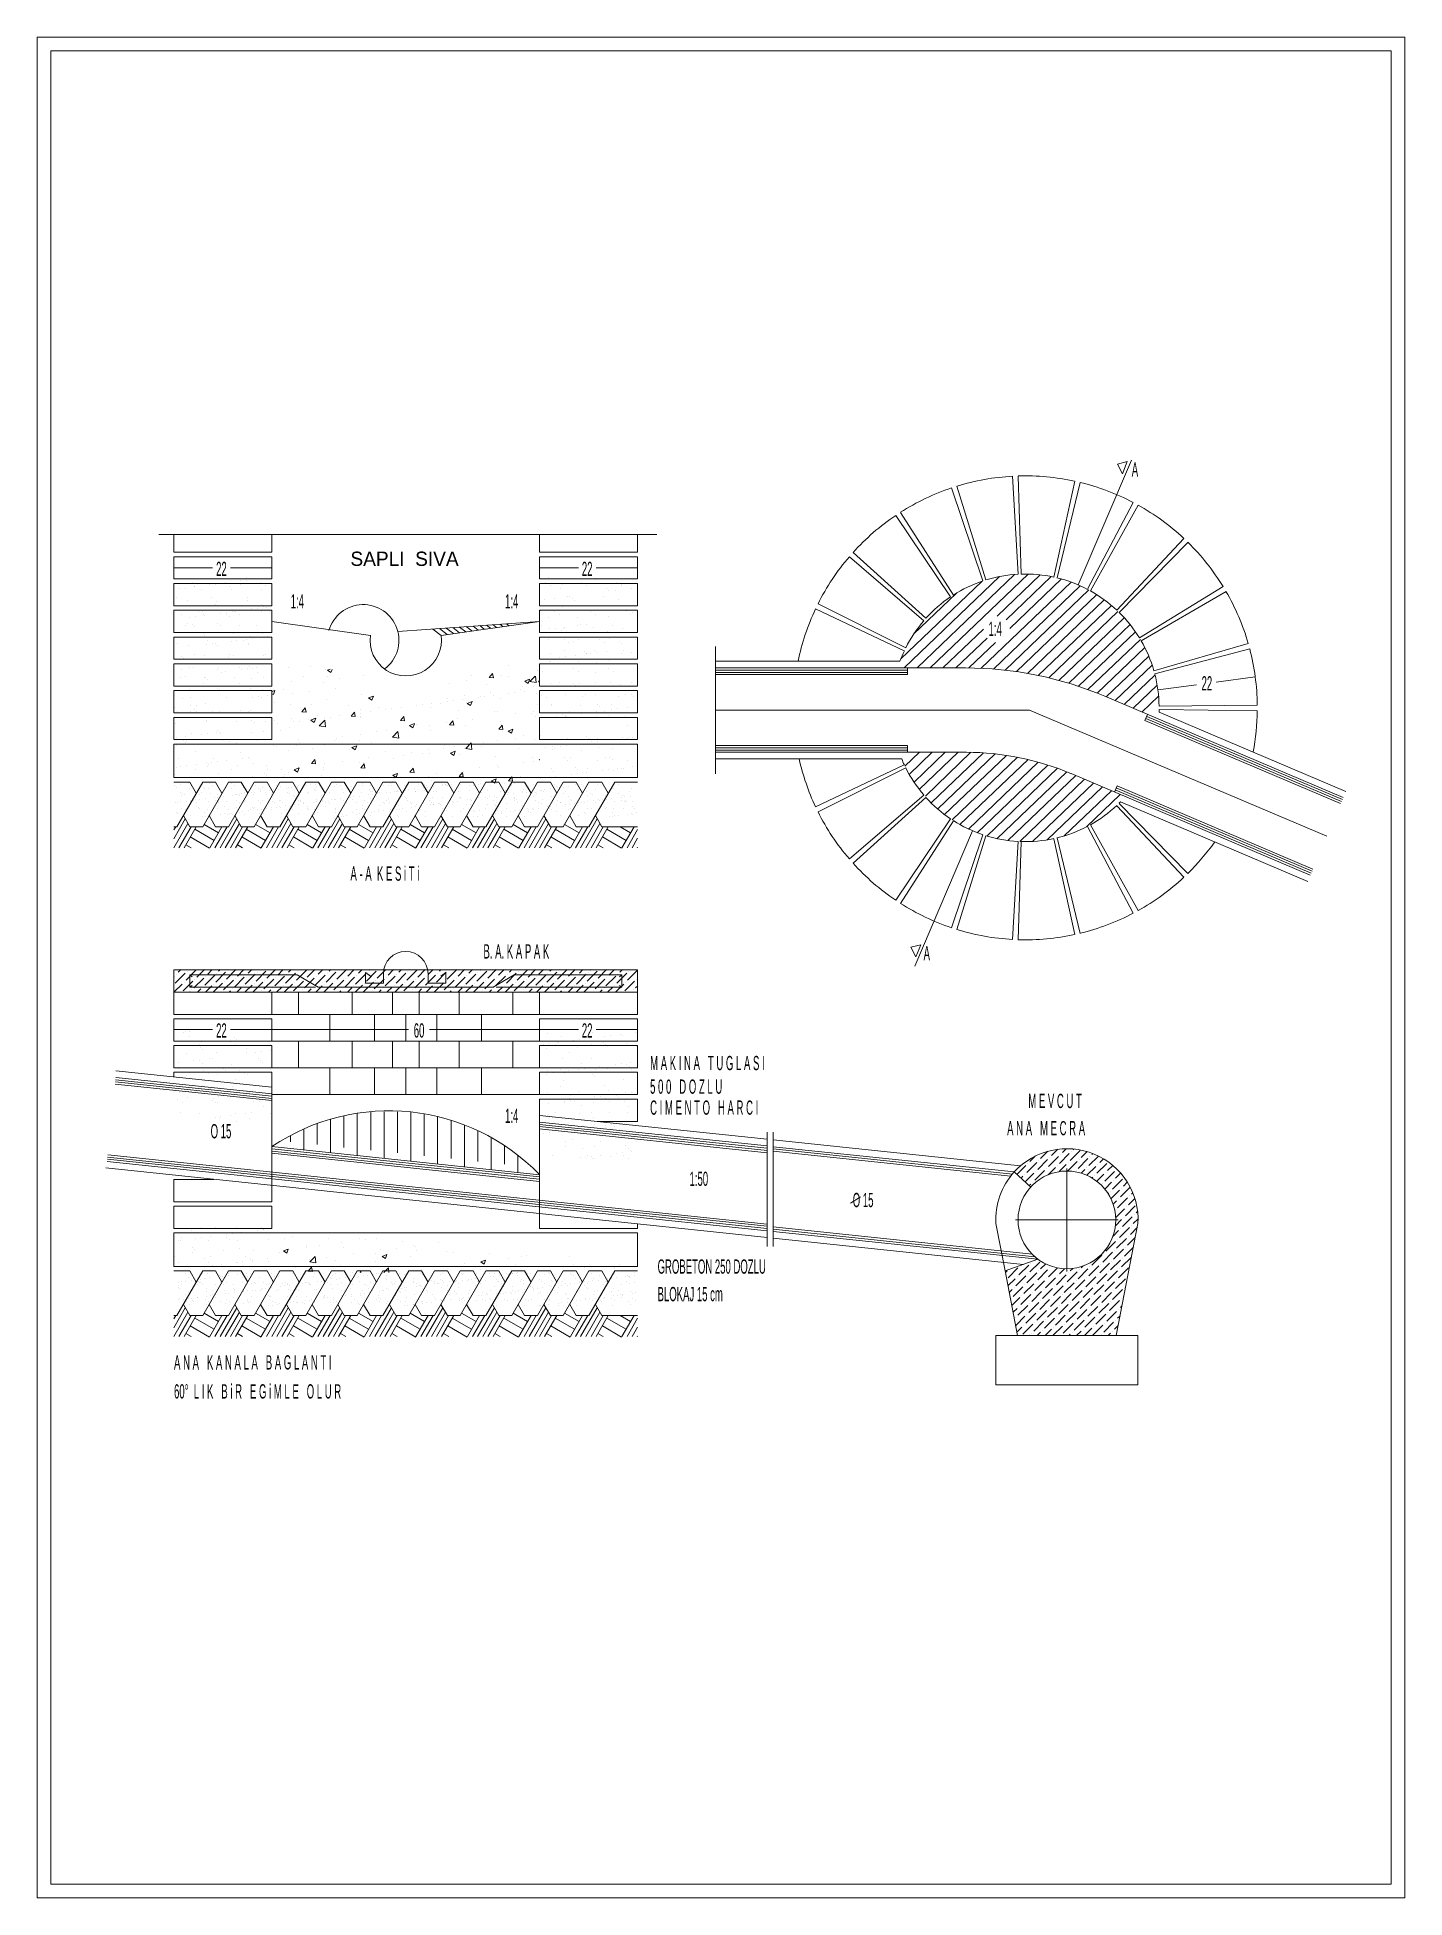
# Model space of a CAD drawing. Header units: millimetres. Extents: x 35860 to 71103, y -11298 to -8385.
# Drawn here: x 67960 to 69455, y -11298 to -9265 of the extents above; entities that cross this region are included whole.
import ezdxf

# ---------------------------------------------------------------- set-up
doc = ezdxf.new("R2010")
doc.units = ezdxf.units.MM
doc.header["$MEASUREMENT"] = 0
doc.layers.get('0').update_dxf_attribs({"lineweight": 15})
doc.layers.add('02', color=2, linetype='Continuous', lineweight=20)

msp = doc.modelspace()

# ---------------------------------------------------------------- texts
at = {"layer": '02', "width": 0.5}
for s, p in [('A', (69156.4, -9744.9)), ('22', (68155.7, -9853.6)), ('22', (68555.4, -9853.6)), ('1:4', (68237.2, -9889)), ('1:4', (68471.5, -9889)), ('1:4', (68999.9, -9919)), ('22', (69232.7, -9978.6)), ('A - A  K E S i T i', (68302.5, -10186.5)), ('B. A. K A P A K', (68447.9, -10271.5)), ('A', (68928.9, -10273.5)), ('22', (68155.7, -10357.9)), ('60', (68371.7, -10357.9)), ('22', (68555.4, -10357.9)), ('M A K I N A   T U G L A S I', (68630, -10393.5)), ('5 0 0   D O Z L U', (68630, -10419.3)), ('C I M E N T O   H A R C I', (68630, -10442.2)), ('M E V C U T', (69043.3, -10434.9)), ('1:4', (68471.5, -10451.1)), ('A N A   M E C R A', (69020.2, -10464.7)), ('O 15', (68149.7, -10468)), ('1:50', (68673.1, -10520)), ('O 15', (68851.5, -10543.2)), ('GROBETON 250 DOZLU', (68638.2, -10615.9)), ('BLOKAJ 15 cm', (68638.2, -10646)), ('A N A   K A N A L A   B A G L A N T I', (68109.7, -10720.6)), ('60%%d  L I K   B i R   E G i M L E   O L U R', (68109.7, -10752.3))]:
    msp.add_text(s, height=15.6, dxfattribs=at).set_placement(p)
at = {"layer": '02'}
msp.add_text('SAPLI  SIVA', height=15.6, dxfattribs=at).set_placement((68302.5, -9842.5))

# ---------------------------------------------------------------- blocks, each defined once
blk = doc.blocks.new('*X547')
at = {"color": 0}
for p, q in [((153.081, 86.255), (153.081, 86.255)), ((153.107, 86.219), (153.107, 86.219)), ((153.131, 86.223), (153.131, 86.223)), ((153.287, 86.204), (153.287, 86.204)), ((153.337, 86.254), (153.337, 86.254)), ((153.339, 86.211), (153.339, 86.211)), ((153.418, 86.22), (153.418, 86.22)), ((153.42, 86.221), (153.42, 86.221)), ((153.531, 86.22), (153.531, 86.22)), ((153.55, 86.203), (153.55, 86.203)), ((153.556, 86.239), (153.556, 86.239)), ((153.607, 86.264), (153.607, 86.264)), ((153.608, 86.246), (153.608, 86.246)), ((153.689, 86.257), (153.689, 86.257)), ((153.73, 86.221), (153.73, 86.221)), ((153.825, 86.275), (153.825, 86.275)), ((156.221, 86.225), (156.221, 86.225)), ((156.25, 86.271), (156.25, 86.271)), ((156.269, 86.254), (156.269, 86.254)), ((156.367, 86.209), (156.367, 86.209)), ((156.533, 86.226), (156.533, 86.226)), ((156.628, 86.212), (156.628, 86.212)), ((156.656, 86.262), (156.656, 86.262)), ((156.844, 86.226), (156.844, 86.226)), ((156.884, 86.211), (156.884, 86.211)), ((156.886, 86.199), (156.886, 86.199)), ((152.99, 86.095), (152.99, 86.095)), ((153.017, 86.168), (153.017, 86.168)), ((153.069, 86.175), (153.069, 86.175)), ((153.087, 86.063), (153.087, 86.063)), ((153.149, 86.193), (153.149, 86.193)), ((153.151, 86.186), (153.151, 86.186)), ((153.216, 86.162), (153.216, 86.162)), ((153.301, 86.096), (153.301, 86.096)), ((153.343, 86.062), (153.343, 86.062)), ((153.461, 86.193), (153.461, 86.193)), ((153.478, 86.165), (153.478, 86.165)), ((153.612, 86.096), (153.612, 86.096)), ((153.613, 86.071), (153.613, 86.071)), ((153.734, 86.164), (153.734, 86.164)), ((153.772, 86.194), (153.772, 86.194)), ((156.215, 86.072), (156.215, 86.072)), ((156.263, 86.198), (156.263, 86.198)), ((156.296, 86.082), (156.296, 86.082)), ((156.356, 86.174), (156.356, 86.174)), ((156.415, 86.102), (156.415, 86.102)), ((156.432, 86.1), (156.432, 86.1)), ((156.455, 86.083), (156.455, 86.083)), ((156.474, 86.066), (156.474, 86.066)), ((156.575, 86.199), (156.575, 86.199)), ((156.727, 86.102), (156.727, 86.102)), ((156.756, 86.171), (156.756, 86.171)), ((156.774, 86.154), (156.774, 86.154)), ((156.834, 86.153), (156.834, 86.153)), ((156.861, 86.074), (156.861, 86.074)), ((156.97, 86.171), (156.97, 86.171)), ((157.022, 86.178), (157.022, 86.178)), ((153.035, 85.948), (153.035, 85.948)), ((153.11, 85.922), (153.11, 85.922)), ((153.162, 85.929), (153.162, 85.929)), ((153.188, 85.969), (153.188, 85.969)), ((153.222, 85.969), (153.222, 85.969)), ((153.23, 85.942), (153.23, 85.942)), ((153.243, 85.939), (153.243, 85.939)), ((153.336, 86.035), (153.336, 86.035)), ((153.379, 85.957), (153.379, 85.957)), ((153.431, 85.964), (153.431, 85.964)), ((153.435, 85.944), (153.435, 85.944)), ((153.454, 85.927), (153.454, 85.927)), ((153.484, 85.972), (153.484, 85.972)), ((153.499, 85.97), (153.499, 85.97)), ((153.512, 85.975), (153.512, 85.975)), ((153.541, 85.943), (153.541, 85.943)), ((153.648, 85.993), (153.648, 85.993)), ((153.7, 85.999), (153.7, 85.999)), ((153.736, 86.032), (153.736, 86.032)), ((153.74, 85.971), (153.74, 85.971)), ((153.754, 86.015), (153.754, 86.015)), ((153.781, 86.01), (153.781, 86.01)), ((153.811, 85.97), (153.811, 85.97)), ((156.173, 85.978), (156.173, 85.978)), ((156.244, 85.917), (156.244, 85.917)), ((156.302, 85.975), (156.302, 85.975)), ((156.344, 85.948), (156.344, 85.948)), ((156.373, 86.016), (156.373, 86.016)), ((156.5, 85.916), (156.5, 85.916)), ((156.561, 85.986), (156.561, 85.986)), ((156.613, 85.975), (156.613, 85.975)), ((156.635, 86.02), (156.635, 86.02)), ((156.655, 85.948), (156.655, 85.948)), ((156.77, 85.926), (156.77, 85.926)), ((156.89, 86.018), (156.89, 86.018)), ((156.925, 85.976), (156.925, 85.976)), ((156.961, 85.983), (156.961, 85.983)), ((156.967, 85.949), (156.967, 85.949)), ((156.979, 85.966), (156.979, 85.966)), ((153.07, 85.845), (153.07, 85.845)), ((153.093, 85.87), (153.093, 85.87)), ((153.135, 85.856), (153.135, 85.856)), ((153.153, 85.839), (153.153, 85.839)), ((153.229, 85.776), (153.229, 85.776)), ((153.24, 85.76), (153.24, 85.76)), ((153.269, 85.719), (153.269, 85.719)), ((153.349, 85.869), (153.349, 85.869)), ((153.382, 85.846), (153.382, 85.846)), ((153.49, 85.78), (153.49, 85.78)), ((153.523, 85.717), (153.523, 85.717)), ((153.541, 85.847), (153.541, 85.847)), ((153.58, 85.719), (153.58, 85.719)), ((153.604, 85.728), (153.604, 85.728)), ((153.64, 85.756), (153.64, 85.756)), ((153.659, 85.739), (153.659, 85.739)), ((153.693, 85.846), (153.693, 85.846)), ((153.74, 85.746), (153.74, 85.746)), ((153.746, 85.778), (153.746, 85.778)), ((153.792, 85.753), (153.792, 85.753)), ((156.184, 85.851), (156.184, 85.851)), ((156.25, 85.725), (156.25, 85.725)), ((156.255, 85.818), (156.255, 85.818)), ((156.307, 85.825), (156.307, 85.825)), ((156.36, 85.807), (156.36, 85.807)), ((156.378, 85.79), (156.378, 85.79)), ((156.379, 85.824), (156.379, 85.824)), ((156.383, 85.724), (156.383, 85.724)), ((156.388, 85.835), (156.388, 85.835)), ((156.496, 85.851), (156.496, 85.851)), ((156.506, 85.724), (156.506, 85.724)), ((156.524, 85.853), (156.524, 85.853)), ((156.576, 85.86), (156.576, 85.86)), ((156.641, 85.827), (156.641, 85.827)), ((156.694, 85.725), (156.694, 85.725)), ((156.766, 85.798), (156.766, 85.798)), ((156.776, 85.733), (156.776, 85.733)), ((156.807, 85.852), (156.807, 85.852)), ((156.897, 85.826), (156.897, 85.826)), ((157.005, 85.725), (157.005, 85.725)), ((152.999, 85.691), (152.999, 85.691)), ((153.039, 85.581), (153.039, 85.581)), ((153.058, 85.564), (153.058, 85.564)), ((153.1, 85.677), (153.1, 85.677)), ((153.151, 85.595), (153.151, 85.595)), ((153.235, 85.584), (153.235, 85.584)), ((153.254, 85.682), (153.254, 85.682)), ((153.311, 85.692), (153.311, 85.692)), ((153.335, 85.692), (153.335, 85.692)), ((153.355, 85.676), (153.355, 85.676)), ((153.445, 85.572), (153.445, 85.572)), ((153.462, 85.595), (153.462, 85.595)), ((153.471, 85.71), (153.471, 85.71)), ((153.497, 85.587), (153.497, 85.587)), ((153.622, 85.692), (153.622, 85.692)), ((153.626, 85.686), (153.626, 85.686)), ((153.752, 85.586), (153.752, 85.586)), ((153.774, 85.596), (153.774, 85.596)), ((156.211, 85.553), (156.211, 85.553)), ((156.265, 85.6), (156.265, 85.6)), ((156.347, 85.571), (156.347, 85.571)), ((156.385, 85.631), (156.385, 85.631)), ((156.399, 85.578), (156.399, 85.578)), ((156.425, 85.697), (156.425, 85.697)), ((156.465, 85.711), (156.465, 85.711)), ((156.48, 85.589), (156.48, 85.589)), ((156.565, 85.619), (156.565, 85.619)), ((156.577, 85.601), (156.577, 85.601)), ((156.583, 85.603), (156.583, 85.603)), ((156.616, 85.607), (156.616, 85.607)), ((156.647, 85.634), (156.647, 85.634)), ((156.668, 85.613), (156.668, 85.613)), ((156.736, 85.698), (156.736, 85.698)), ((156.75, 85.624), (156.75, 85.624)), ((156.865, 85.707), (156.865, 85.707)), ((156.884, 85.69), (156.884, 85.69)), ((156.888, 85.601), (156.888, 85.601)), ((156.903, 85.633), (156.903, 85.633)), ((156.971, 85.611), (156.971, 85.611)), ((153.025, 85.393), (153.025, 85.393)), ((153.038, 85.468), (153.038, 85.468)), ((153.077, 85.4), (153.077, 85.4)), ((153.106, 85.485), (153.106, 85.485)), ((153.145, 85.484), (153.145, 85.484)), ((153.241, 85.391), (153.241, 85.391)), ((153.244, 85.393), (153.244, 85.393)), ((153.349, 85.468), (153.349, 85.468)), ((153.362, 85.483), (153.362, 85.483)), ((153.391, 85.441), (153.391, 85.441)), ((153.427, 85.446), (153.427, 85.446)), ((153.503, 85.394), (153.503, 85.394)), ((153.545, 85.481), (153.545, 85.481)), ((153.563, 85.464), (153.563, 85.464)), ((153.563, 85.464), (153.563, 85.464)), ((153.615, 85.47), (153.615, 85.47)), ((153.632, 85.493), (153.632, 85.493)), ((153.661, 85.469), (153.661, 85.469)), ((153.696, 85.481), (153.696, 85.481)), ((153.703, 85.442), (153.703, 85.442)), ((153.759, 85.393), (153.759, 85.393)), ((156.194, 85.446), (156.194, 85.446)), ((156.257, 85.532), (156.257, 85.532)), ((156.264, 85.532), (156.264, 85.532)), ((156.282, 85.515), (156.282, 85.515)), ((156.463, 85.474), (156.463, 85.474)), ((156.506, 85.447), (156.506, 85.447)), ((156.512, 85.531), (156.512, 85.531)), ((156.654, 85.442), (156.654, 85.442)), ((156.67, 85.523), (156.67, 85.523)), ((156.775, 85.474), (156.775, 85.474)), ((156.782, 85.541), (156.782, 85.541)), ((156.817, 85.448), (156.817, 85.448)), ((152.971, 85.381), (152.971, 85.381)), ((153.112, 85.292), (153.112, 85.292)), ((153.232, 85.344), (153.232, 85.344)), ((153.263, 85.376), (153.263, 85.376)), ((153.35, 85.296), (153.35, 85.296)), ((153.368, 85.291), (153.368, 85.291)), ((153.543, 85.345), (153.543, 85.345)), ((153.638, 85.301), (153.638, 85.301)), ((153.65, 85.384), (153.65, 85.384)), ((153.707, 85.224), (153.707, 85.224)), ((153.75, 85.293), (153.75, 85.293)), ((153.768, 85.276), (153.768, 85.276)), ((153.789, 85.234), (153.789, 85.234)), ((155.684, 85.225), (155.684, 85.225)), ((155.765, 85.236), (155.765, 85.236)), ((155.901, 85.254), (155.901, 85.254)), ((155.953, 85.26), (155.953, 85.26)), ((156.034, 85.271), (156.034, 85.271)), ((156.187, 85.239), (156.187, 85.239)), ((156.263, 85.339), (156.263, 85.339)), ((156.346, 85.35), (156.346, 85.35)), ((156.398, 85.246), (156.398, 85.246)), ((156.469, 85.344), (156.469, 85.344)), ((156.487, 85.327), (156.487, 85.327)), ((156.519, 85.338), (156.519, 85.338)), ((156.544, 85.224), (156.544, 85.224)), ((156.574, 85.247), (156.574, 85.247)), ((156.657, 85.35), (156.657, 85.35)), ((156.66, 85.249), (156.66, 85.249)), ((156.789, 85.348), (156.789, 85.348)), ((156.856, 85.224), (156.856, 85.224)), ((156.875, 85.335), (156.875, 85.335)), ((156.916, 85.248), (156.916, 85.248)), ((156.969, 85.351), (156.969, 85.351)), ((156.974, 85.244), (156.974, 85.244)), ((156.993, 85.227), (156.993, 85.227)), ((152.981, 85.128), (152.981, 85.128)), ((153.001, 85.093), (153.001, 85.093)), ((153.049, 85.209), (153.049, 85.209)), ((153.117, 85.146), (153.117, 85.146)), ((153.119, 85.217), (153.119, 85.217)), ((153.119, 85.099), (153.119, 85.099)), ((153.148, 85.117), (153.148, 85.117)), ((153.167, 85.1), (153.167, 85.1)), ((153.169, 85.153), (153.169, 85.153)), ((153.25, 85.163), (153.25, 85.163)), ((153.313, 85.094), (153.313, 85.094)), ((153.374, 85.098), (153.374, 85.098)), ((153.43, 85.218), (153.43, 85.218)), ((153.555, 85.109), (153.555, 85.109)), ((153.624, 85.094), (153.624, 85.094)), ((153.644, 85.108), (153.644, 85.108)), ((153.655, 85.217), (153.655, 85.217)), ((153.741, 85.218), (153.741, 85.218)), ((154.555, 85.076), (154.555, 85.076)), ((154.607, 85.083), (154.607, 85.083)), ((154.688, 85.094), (154.688, 85.094)), ((154.824, 85.112), (154.824, 85.112)), ((154.876, 85.119), (154.876, 85.119)), ((154.958, 85.129), (154.958, 85.129)), ((155.093, 85.147), (155.093, 85.147)), ((155.145, 85.154), (155.145, 85.154)), ((155.227, 85.165), (155.227, 85.165)), ((155.363, 85.183), (155.363, 85.183)), ((155.415, 85.189), (155.415, 85.189)), ((155.496, 85.2), (155.496, 85.2)), ((155.632, 85.218), (155.632, 85.218)), ((156.233, 85.223), (156.233, 85.223)), ((156.269, 85.147), (156.269, 85.147)), ((156.274, 85.159), (156.274, 85.159)), ((156.373, 85.068), (156.373, 85.068)), ((156.427, 85.099), (156.427, 85.099)), ((156.525, 85.145), (156.525, 85.145)), ((156.531, 85.078), (156.531, 85.078)), ((156.584, 85.084), (156.584, 85.084)), ((156.665, 85.095), (156.665, 85.095)), ((156.674, 85.156), (156.674, 85.156)), ((156.692, 85.139), (156.692, 85.139)), ((156.738, 85.1), (156.738, 85.1)), ((156.795, 85.155), (156.795, 85.155)), ((156.801, 85.113), (156.801, 85.113)), ((156.853, 85.12), (156.853, 85.12)), ((156.934, 85.131), (156.934, 85.131)), ((152.984, 84.996), (152.984, 84.996)), ((153.125, 84.907), (153.125, 84.907)), ((153.209, 84.899), (153.209, 84.899)), ((153.254, 85.021), (153.254, 85.021)), ((153.254, 85.006), (153.254, 85.006)), ((153.261, 84.906), (153.261, 84.906)), ((153.343, 84.917), (153.343, 84.917)), ((153.353, 84.93), (153.353, 84.93)), ((153.372, 84.913), (153.372, 84.913)), ((153.381, 84.905), (153.381, 84.905)), ((153.516, 85.009), (153.516, 85.009)), ((153.651, 84.915), (153.651, 84.915)), ((153.654, 85.017), (153.654, 85.017)), ((153.672, 85), (153.672, 85)), ((153.759, 84.921), (153.759, 84.921)), ((153.771, 85.008), (153.771, 85.008)), ((153.881, 84.988), (153.881, 84.988)), ((154.017, 85.005), (154.017, 85.005)), ((154.069, 85.012), (154.069, 85.012)), ((154.15, 85.023), (154.15, 85.023)), ((154.286, 85.041), (154.286, 85.041)), ((154.338, 85.048), (154.338, 85.048)), ((154.419, 85.058), (154.419, 85.058)), ((156.262, 85.042), (156.262, 85.042)), ((156.314, 85.049), (156.314, 85.049)), ((156.392, 85.051), (156.392, 85.051)), ((156.396, 85.06), (156.396, 85.06)), ((156.404, 85.053), (156.404, 85.053)), ((156.666, 85.056), (156.666, 85.056)), ((156.779, 85.059), (156.779, 85.059)), ((156.922, 85.055), (156.922, 85.055)), ((156.936, 84.974), (156.936, 84.974)), ((152.99, 84.803), (152.99, 84.803)), ((152.992, 84.871), (152.992, 84.871)), ((153.053, 84.842), (153.053, 84.842)), ((153.071, 84.825), (153.071, 84.825)), ((153.073, 84.881), (153.073, 84.881)), ((153.082, 84.843), (153.082, 84.843)), ((153.158, 84.745), (153.158, 84.745)), ((153.26, 84.813), (153.26, 84.813)), ((153.393, 84.843), (153.393, 84.843)), ((153.459, 84.833), (153.459, 84.833)), ((153.522, 84.816), (153.522, 84.816)), ((153.558, 84.742), (153.558, 84.742)), ((153.705, 84.844), (153.705, 84.844)), ((153.778, 84.815), (153.778, 84.815)), ((156.178, 84.884), (156.178, 84.884)), ((156.196, 84.848), (156.196, 84.848)), ((156.219, 84.778), (156.219, 84.778)), ((156.278, 84.793), (156.278, 84.793)), ((156.282, 84.761), (156.282, 84.761)), ((156.296, 84.776), (156.296, 84.776)), ((156.355, 84.795), (156.355, 84.795)), ((156.407, 84.802), (156.407, 84.802)), ((156.411, 84.86), (156.411, 84.86)), ((156.488, 84.813), (156.488, 84.813)), ((156.508, 84.849), (156.508, 84.849)), ((156.538, 84.76), (156.538, 84.76)), ((156.578, 84.88), (156.578, 84.88)), ((156.597, 84.864), (156.597, 84.864)), ((156.624, 84.831), (156.624, 84.831)), ((156.672, 84.864), (156.672, 84.864)), ((156.676, 84.838), (156.676, 84.838)), ((156.684, 84.784), (156.684, 84.784)), ((156.757, 84.848), (156.757, 84.848)), ((156.808, 84.77), (156.808, 84.77)), ((156.819, 84.85), (156.819, 84.85)), ((156.893, 84.866), (156.893, 84.866)), ((156.928, 84.862), (156.928, 84.862)), ((156.945, 84.873), (156.945, 84.873)), ((156.984, 84.872), (156.984, 84.872)), ((157.026, 84.884), (157.026, 84.884)), ((152.996, 84.61), (152.996, 84.61)), ((153.011, 84.689), (153.011, 84.689)), ((153.032, 84.617), (153.032, 84.617)), ((153.084, 84.624), (153.084, 84.624)), ((153.163, 84.592), (153.163, 84.592)), ((153.166, 84.634), (153.166, 84.634)), ((153.258, 84.654), (153.258, 84.654)), ((153.266, 84.62), (153.266, 84.62)), ((153.276, 84.637), (153.276, 84.637)), ((153.301, 84.652), (153.301, 84.652)), ((153.322, 84.69), (153.322, 84.69)), ((153.353, 84.659), (153.353, 84.659)), ((153.435, 84.67), (153.435, 84.67)), ((153.474, 84.593), (153.474, 84.593)), ((153.528, 84.624), (153.528, 84.624)), ((153.571, 84.688), (153.571, 84.688)), ((153.623, 84.695), (153.623, 84.695)), ((153.634, 84.69), (153.634, 84.69)), ((153.664, 84.645), (153.664, 84.645)), ((153.784, 84.622), (153.784, 84.622)), ((153.786, 84.593), (153.786, 84.593)), ((156.277, 84.598), (156.277, 84.598)), ((156.383, 84.696), (156.383, 84.696)), ((156.417, 84.668), (156.417, 84.668)), ((156.436, 84.695), (156.436, 84.695)), ((156.483, 84.605), (156.483, 84.605)), ((156.501, 84.588), (156.501, 84.588)), ((156.588, 84.599), (156.588, 84.599)), ((156.679, 84.671), (156.679, 84.671)), ((156.716, 84.584), (156.716, 84.584)), ((156.748, 84.696), (156.748, 84.696)), ((156.768, 84.591), (156.768, 84.591)), ((156.783, 84.693), (156.783, 84.693)), ((156.802, 84.676), (156.802, 84.676)), ((156.814, 84.577), (156.814, 84.577)), ((156.849, 84.602), (156.849, 84.602)), ((156.889, 84.596), (156.889, 84.596)), ((156.9, 84.599), (156.9, 84.599)), ((156.935, 84.67), (156.935, 84.67)), ((156.985, 84.619), (156.985, 84.619)), ((152.976, 84.549), (152.976, 84.549)), ((153.137, 84.521), (153.137, 84.521)), ((153.363, 84.557), (153.363, 84.557)), ((153.393, 84.52), (153.393, 84.52)), ((153.663, 84.53), (153.663, 84.53)), ((153.763, 84.554), (153.763, 84.554)), ((153.782, 84.537), (153.782, 84.537)), ((156.178, 84.513), (156.178, 84.513)), ((156.182, 84.517), (156.182, 84.517)), ((156.23, 84.52), (156.23, 84.52)), ((156.288, 84.569), (156.288, 84.569)), ((156.311, 84.531), (156.311, 84.531)), ((156.447, 84.549), (156.447, 84.549)), ((156.499, 84.555), (156.499, 84.555)), ((156.544, 84.567), (156.544, 84.567)), ((156.58, 84.566), (156.58, 84.566)), ((156.588, 84.508), (156.588, 84.508))]:
    blk.add_line(p, q, dxfattribs=at)
blk = doc.blocks.new('*X546')
at = {"color": 0}
for p, q in [((153.975, 85.48), (153.975, 85.48)), ((154.101, 85.399), (154.101, 85.399)), ((154.167, 85.488), (154.167, 85.488)), ((154.295, 85.466), (154.295, 85.466)), ((154.311, 85.403), (154.311, 85.403)), ((154.315, 85.458), (154.339, 85.467)), ((154.315, 85.458), (154.345, 85.437)), ((154.345, 85.437), (154.354, 85.464)), ((154.628, 85.408), (154.628, 85.408)), ((155.576, 85.412), (155.576, 85.412)), ((155.729, 85.395), (155.758, 85.429)), ((155.729, 85.395), (155.765, 85.391)), ((155.765, 85.391), (155.758, 85.429)), ((155.837, 85.41), (155.837, 85.41)), ((155.896, 85.399), (155.896, 85.399)), ((155.899, 85.5), (155.899, 85.5)), ((156.085, 85.358), (156.131, 85.407)), ((156.138, 85.35), (156.132, 85.407)), ((156.149, 85.455), (156.149, 85.455)), ((153.829, 85.271), (153.853, 85.28)), ((153.829, 85.252), (153.841, 85.244)), ((153.841, 85.244), (153.853, 85.28)), ((153.928, 85.288), (153.928, 85.288)), ((153.999, 85.358), (153.999, 85.358)), ((154.009, 85.252), (154.009, 85.252)), ((154.159, 85.271), (154.159, 85.271)), ((154.278, 85.348), (154.278, 85.348)), ((154.386, 85.301), (154.386, 85.301)), ((154.422, 85.386), (154.422, 85.386)), ((154.612, 85.246), (154.612, 85.246)), ((154.674, 85.216), (154.716, 85.232)), ((154.703, 85.196), (154.716, 85.232)), ((155.382, 85.345), (155.382, 85.345)), ((155.514, 85.234), (155.514, 85.234)), ((155.534, 85.372), (155.534, 85.372)), ((155.653, 85.231), (155.653, 85.231)), ((155.703, 85.332), (155.703, 85.332)), ((155.741, 85.264), (155.741, 85.264)), ((156.003, 85.291), (156.003, 85.291)), ((156.023, 85.318), (156.023, 85.318)), ((156.04, 85.361), (156.082, 85.378)), ((156.04, 85.361), (156.07, 85.341)), ((156.07, 85.341), (156.082, 85.377)), ((156.085, 85.358), (156.138, 85.35)), ((156.12, 85.314), (156.12, 85.314)), ((156.142, 85.255), (156.142, 85.255)), ((156.16, 85.357), (156.169, 85.367)), ((156.16, 85.357), (156.169, 85.356)), ((153.855, 85.175), (153.855, 85.175)), ((153.992, 85.159), (153.992, 85.159)), ((154.091, 85.094), (154.12, 85.128)), ((154.091, 85.094), (154.127, 85.091)), ((154.127, 85.091), (154.12, 85.128)), ((154.176, 85.161), (154.176, 85.161)), ((154.228, 85.065), (154.228, 85.065)), ((154.304, 85.204), (154.304, 85.204)), ((154.496, 85.148), (154.496, 85.148)), ((154.521, 85.056), (154.55, 85.091)), ((154.557, 85.053), (154.55, 85.091)), ((154.607, 85.114), (154.607, 85.114)), ((154.674, 85.216), (154.703, 85.196)), ((154.758, 85.134), (154.758, 85.134)), ((155.219, 85.13), (155.219, 85.13)), ((155.303, 85.171), (155.303, 85.171)), ((155.364, 85.214), (155.364, 85.214)), ((155.457, 85.107), (155.457, 85.107)), ((155.527, 85.172), (155.527, 85.172)), ((155.536, 85.168), (155.578, 85.184)), ((155.536, 85.168), (155.566, 85.148)), ((155.566, 85.148), (155.578, 85.184)), ((155.777, 85.094), (155.777, 85.094)), ((155.797, 85.099), (155.797, 85.099)), ((155.83, 85.21), (155.83, 85.21)), ((155.962, 85.077), (155.962, 85.077)), ((156.097, 85.08), (156.097, 85.08)), ((156.112, 85.097), (156.112, 85.097)), ((156.147, 85.159), (156.147, 85.159)), ((153.851, 85.015), (153.851, 85.015)), ((153.904, 84.93), (153.904, 84.93)), ((153.985, 84.959), (153.985, 84.959)), ((154.001, 85.035), (154.001, 85.035)), ((154.169, 85.022), (154.211, 85.039)), ((154.169, 85.022), (154.199, 85.002)), ((154.199, 85.002), (154.212, 85.038)), ((154.243, 84.972), (154.29, 85.021)), ((154.243, 84.972), (154.297, 84.964)), ((154.253, 84.99), (154.253, 84.99)), ((154.297, 84.964), (154.29, 85.021)), ((154.296, 85.004), (154.296, 85.004)), ((154.521, 85.056), (154.557, 85.053)), ((154.603, 85.05), (154.603, 85.05)), ((154.604, 85.046), (154.604, 85.046)), ((154.747, 84.919), (154.747, 84.919)), ((154.827, 84.928), (154.827, 84.928)), ((154.884, 84.873), (154.93, 84.922)), ((154.937, 84.865), (154.93, 84.922)), ((154.952, 85.019), (154.981, 85.053)), ((154.952, 85.019), (154.988, 85.015)), ((154.988, 85.015), (154.981, 85.053)), ((155.032, 84.974), (155.074, 84.991)), ((155.032, 84.974), (155.062, 84.954)), ((155.062, 84.954), (155.074, 84.99)), ((155.097, 84.979), (155.097, 84.979)), ((155.206, 84.977), (155.206, 84.977)), ((155.212, 84.93), (155.212, 84.93)), ((155.356, 84.997), (155.356, 84.997)), ((155.382, 84.981), (155.411, 85.015)), ((155.382, 84.981), (155.418, 84.978)), ((155.418, 84.978), (155.411, 85.015)), ((155.447, 85.039), (155.447, 85.039)), ((155.52, 84.972), (155.52, 84.972)), ((155.583, 85.027), (155.583, 85.027)), ((155.813, 84.943), (155.841, 84.978)), ((155.813, 84.943), (155.848, 84.94)), ((155.823, 85.011), (155.823, 85.011)), ((155.848, 84.94), (155.842, 84.978)), ((155.894, 84.926), (155.936, 84.942)), ((155.894, 84.926), (155.924, 84.906)), ((155.924, 84.906), (155.936, 84.942)), ((156.135, 85.056), (156.135, 85.056)), ((153.843, 84.798), (153.843, 84.798)), ((153.865, 84.788), (153.865, 84.788)), ((153.977, 84.759), (153.977, 84.759)), ((154.047, 84.799), (154.047, 84.799)), ((154.059, 84.855), (154.059, 84.855)), ((154.071, 84.828), (154.071, 84.828)), ((154.185, 84.774), (154.185, 84.774)), ((154.289, 84.804), (154.289, 84.804)), ((154.379, 84.841), (154.379, 84.841)), ((154.397, 84.859), (154.397, 84.859)), ((154.449, 84.878), (154.449, 84.878)), ((154.506, 84.761), (154.506, 84.761)), ((154.528, 84.781), (154.57, 84.797)), ((154.528, 84.781), (154.557, 84.761)), ((154.557, 84.761), (154.57, 84.797)), ((154.597, 84.847), (154.597, 84.847)), ((154.6, 84.898), (154.6, 84.898)), ((154.699, 84.828), (154.699, 84.828)), ((154.826, 84.747), (154.826, 84.747)), ((154.884, 84.873), (154.937, 84.865)), ((154.9, 84.885), (154.9, 84.885)), ((155.02, 84.814), (155.02, 84.814)), ((155.048, 84.741), (155.048, 84.741)), ((155.198, 84.761), (155.198, 84.761)), ((155.326, 84.769), (155.326, 84.769)), ((155.34, 84.801), (155.34, 84.801)), ((155.39, 84.733), (155.432, 84.749)), ((155.42, 84.713), (155.432, 84.749)), ((155.425, 84.79), (155.425, 84.79)), ((155.513, 84.772), (155.513, 84.772)), ((155.524, 84.774), (155.571, 84.823)), ((155.524, 84.774), (155.577, 84.766)), ((155.577, 84.765), (155.571, 84.822)), ((155.66, 84.787), (155.66, 84.787)), ((155.676, 84.829), (155.676, 84.829)), ((155.804, 84.84), (155.804, 84.84)), ((155.816, 84.811), (155.816, 84.811)), ((155.955, 84.86), (155.955, 84.86)), ((155.981, 84.774), (155.981, 84.774)), ((156.026, 84.889), (156.026, 84.889)), ((156.127, 84.856), (156.127, 84.856)), ((153.913, 84.591), (153.913, 84.591)), ((154.023, 84.587), (154.065, 84.604)), ((154.023, 84.587), (154.053, 84.567)), ((154.053, 84.567), (154.066, 84.603)), ((154.174, 84.643), (154.203, 84.677)), ((154.174, 84.643), (154.21, 84.639)), ((154.21, 84.639), (154.203, 84.677)), ((154.276, 84.589), (154.276, 84.589)), ((154.282, 84.605), (154.282, 84.605)), ((154.292, 84.641), (154.292, 84.641)), ((154.442, 84.661), (154.442, 84.661)), ((154.59, 84.647), (154.59, 84.647)), ((154.605, 84.605), (154.634, 84.639)), ((154.605, 84.605), (154.641, 84.602)), ((154.626, 84.649), (154.626, 84.649)), ((154.641, 84.602), (154.634, 84.639)), ((154.669, 84.691), (154.669, 84.691)), ((154.893, 84.685), (154.893, 84.685)), ((154.976, 84.709), (154.976, 84.709)), ((155.035, 84.567), (155.064, 84.602)), ((155.071, 84.564), (155.064, 84.602)), ((155.146, 84.734), (155.146, 84.734)), ((155.204, 84.73), (155.204, 84.73)), ((155.39, 84.733), (155.42, 84.713)), ((155.466, 84.72), (155.466, 84.72)), ((155.647, 84.604), (155.647, 84.604)), ((155.787, 84.707), (155.787, 84.707)), ((155.797, 84.623), (155.797, 84.623)), ((155.808, 84.611), (155.808, 84.611)), ((156.024, 84.653), (156.024, 84.653)), ((156.107, 84.693), (156.107, 84.693)), ((156.12, 84.656), (156.12, 84.656)), ((156.164, 84.675), (156.169, 84.679)), ((156.164, 84.675), (156.169, 84.674)), ((153.927, 84.529), (153.927, 84.529)), ((153.939, 84.55), (153.939, 84.55)), ((153.97, 84.56), (153.97, 84.56)), ((154.26, 84.536), (154.26, 84.536)), ((154.58, 84.523), (154.58, 84.523)), ((154.886, 84.539), (154.928, 84.555)), ((154.886, 84.539), (154.916, 84.519)), ((154.886, 84.485), (154.886, 84.485)), ((154.89, 84.504), (154.89, 84.504)), ((154.9, 84.509), (154.9, 84.509)), ((154.916, 84.519), (154.928, 84.555)), ((155.035, 84.567), (155.071, 84.564)), ((155.04, 84.524), (155.04, 84.524)), ((155.197, 84.53), (155.197, 84.53)), ((155.221, 84.496), (155.221, 84.496)), ((155.268, 84.554), (155.268, 84.554)), ((155.465, 84.53), (155.494, 84.564)), ((155.465, 84.53), (155.501, 84.526)), ((155.501, 84.526), (155.494, 84.564)), ((155.505, 84.573), (155.505, 84.573)), ((155.541, 84.482), (155.541, 84.482)), ((155.651, 84.471), (155.651, 84.471)), ((155.748, 84.491), (155.79, 84.507)), ((155.748, 84.491), (155.778, 84.471)), ((155.778, 84.471), (155.79, 84.507)), ((155.861, 84.469), (155.861, 84.469)), ((155.896, 84.492), (155.925, 84.526)), ((155.896, 84.492), (155.932, 84.489)), ((155.932, 84.489), (155.925, 84.526)), ((156.001, 84.531), (156.001, 84.531))]:
    blk.add_line(p, q, dxfattribs=at)
blk = doc.blocks.new('*X544')
at = {"color": 0}
for p, q in [((153.077, 80.182), (153.077, 80.182)), ((153.264, 80.182), (153.264, 80.182)), ((153.451, 80.182), (153.451, 80.182)), ((153.607, 80.187), (153.607, 80.187)), ((153.638, 80.183), (153.638, 80.183)), ((153.825, 80.183), (153.825, 80.183)), ((154.011, 80.183), (154.011, 80.183)), ((154.198, 80.184), (154.198, 80.184)), ((154.385, 80.184), (154.385, 80.184)), ((154.529, 80.193), (154.529, 80.193)), ((154.572, 80.184), (154.572, 80.184)), ((154.744, 80.182), (154.744, 80.182)), ((154.759, 80.185), (154.759, 80.185)), ((154.793, 80.188), (154.793, 80.188)), ((154.946, 80.185), (154.946, 80.185)), ((155.012, 80.185), (155.012, 80.185)), ((155.132, 80.185), (155.132, 80.185)), ((155.245, 80.19), (155.245, 80.19)), ((155.319, 80.186), (155.319, 80.186)), ((155.485, 80.188), (155.485, 80.188)), ((155.506, 80.186), (155.506, 80.186)), ((155.693, 80.186), (155.693, 80.186)), ((155.729, 80.183), (155.729, 80.183)), ((155.775, 80.186), (155.775, 80.186)), ((155.88, 80.187), (155.88, 80.187)), ((155.93, 80.183), (155.93, 80.183)), ((155.933, 80.188), (155.933, 80.188)), ((155.978, 80.189), (155.978, 80.189)), ((156.067, 80.187), (156.067, 80.187)), ((156.086, 80.187), (156.086, 80.187)), ((156.248, 80.193), (156.248, 80.193)), ((156.254, 80.188), (156.254, 80.188)), ((156.44, 80.188), (156.44, 80.188)), ((156.627, 80.188), (156.627, 80.188)), ((156.814, 80.189), (156.814, 80.189)), ((157.001, 80.189), (157.001, 80.189)), ((153.009, 80.106), (153.009, 80.106)), ((153.009, 80.06), (153.009, 80.06)), ((153.016, 80.083), (153.016, 80.083)), ((153.02, 80.05), (153.02, 80.05)), ((153.034, 80.09), (153.034, 80.09)), ((153.042, 80.113), (153.042, 80.113)), ((153.073, 80.117), (153.073, 80.117)), ((153.097, 80.145), (153.097, 80.145)), ((153.101, 80.029), (153.101, 80.029)), ((153.122, 80.124), (153.122, 80.124)), ((153.126, 80.031), (153.126, 80.031)), ((153.13, 80.167), (153.13, 80.167)), ((153.178, 80.089), (153.178, 80.089)), ((153.189, 80.112), (153.189, 80.112)), ((153.196, 80.106), (153.196, 80.106)), ((153.201, 80.102), (153.201, 80.102)), ((153.204, 80.134), (153.204, 80.134)), ((153.221, 80.09), (153.221, 80.09)), ((153.235, 80.138), (153.235, 80.138)), ((153.25, 80.144), (153.25, 80.144)), ((153.253, 80.054), (153.253, 80.054)), ((153.254, 80.029), (153.254, 80.029)), ((153.284, 80.145), (153.284, 80.145)), ((153.312, 80.032), (153.312, 80.032)), ((153.335, 80.091), (153.335, 80.091)), ((153.365, 80.156), (153.365, 80.156)), ((153.37, 80.165), (153.37, 80.165)), ((153.381, 80.155), (153.381, 80.155)), ((153.383, 80.106), (153.383, 80.106)), ((153.396, 80.16), (153.396, 80.16)), ((153.408, 80.09), (153.408, 80.09)), ((153.412, 80.15), (153.412, 80.15)), ((153.416, 80.034), (153.416, 80.034)), ((153.433, 80.107), (153.433, 80.107)), ((153.445, 80.166), (153.445, 80.166)), ((153.489, 80.09), (153.489, 80.09)), ((153.493, 80.052), (153.493, 80.052)), ((153.499, 80.032), (153.499, 80.032)), ((153.504, 80.042), (153.504, 80.042)), ((153.527, 80.177), (153.527, 80.177)), ((153.558, 80.181), (153.558, 80.181)), ((153.57, 80.152), (153.57, 80.152)), ((153.57, 80.107), (153.57, 80.107)), ((153.573, 80.036), (153.573, 80.036)), ((153.582, 80.029), (153.582, 80.029)), ((153.595, 80.091), (153.595, 80.091)), ((153.613, 80.16), (153.613, 80.16)), ((153.613, 80.033), (153.613, 80.033)), ((153.651, 80.096), (153.651, 80.096)), ((153.662, 80.039), (153.662, 80.039)), ((153.673, 80.105), (153.673, 80.105)), ((153.684, 80.095), (153.684, 80.095)), ((153.686, 80.033), (153.686, 80.033)), ((153.723, 80.151), (153.723, 80.151)), ((153.727, 80.036), (153.727, 80.036)), ((153.736, 80.047), (153.736, 80.047)), ((153.744, 80.05), (153.744, 80.05)), ((153.757, 80.107), (153.757, 80.107)), ((153.775, 80.054), (153.775, 80.054)), ((153.782, 80.091), (153.782, 80.091)), ((153.808, 80.098), (153.808, 80.098)), ((153.824, 80.061), (153.824, 80.061)), ((153.854, 80.158), (153.854, 80.158)), ((153.865, 80.147), (153.865, 80.147)), ((153.873, 80.033), (153.873, 80.033)), ((153.885, 80.157), (153.885, 80.157)), ((153.889, 80.041), (153.889, 80.041)), ((153.905, 80.071), (153.905, 80.071)), ((153.917, 80.1), (153.917, 80.1)), ((153.936, 80.075), (153.936, 80.075)), ((153.943, 80.107), (153.943, 80.107)), ((153.961, 80.097), (153.961, 80.097)), ((153.969, 80.091), (153.969, 80.091)), ((153.977, 80.045), (153.977, 80.045)), ((153.985, 80.082), (153.985, 80.082)), ((153.988, 80.035), (153.988, 80.035)), ((154.042, 80.159), (154.042, 80.159)), ((154.046, 80.043), (154.046, 80.043)), ((154.06, 80.033), (154.06, 80.033)), ((154.067, 80.093), (154.067, 80.093)), ((154.097, 80.152), (154.097, 80.152)), ((154.098, 80.097), (154.098, 80.097)), ((154.123, 80.103), (154.123, 80.103)), ((154.13, 80.108), (154.13, 80.108)), ((154.147, 80.103), (154.147, 80.103)), ((154.156, 80.092), (154.156, 80.092)), ((154.157, 80.098), (154.157, 80.098)), ((154.168, 80.087), (154.168, 80.087)), ((154.196, 80.158), (154.196, 80.158)), ((154.199, 80.043), (154.199, 80.043)), ((154.22, 80.04), (154.22, 80.04)), ((154.228, 80.114), (154.228, 80.114)), ((154.247, 80.034), (154.247, 80.034)), ((154.259, 80.118), (154.259, 80.118)), ((154.28, 80.105), (154.28, 80.105)), ((154.308, 80.124), (154.308, 80.124)), ((154.317, 80.108), (154.317, 80.108)), ((154.337, 80.15), (154.337, 80.15)), ((154.342, 80.092), (154.342, 80.092)), ((154.348, 80.14), (154.348, 80.14)), ((154.358, 80.164), (154.358, 80.164)), ((154.361, 80.049), (154.361, 80.049)), ((154.39, 80.135), (154.39, 80.135)), ((154.401, 80.092), (154.401, 80.092)), ((154.421, 80.139), (154.421, 80.139)), ((154.434, 80.104), (154.434, 80.104)), ((154.434, 80.034), (154.434, 80.034)), ((154.46, 80.038), (154.46, 80.038)), ((154.47, 80.146), (154.47, 80.146)), ((154.471, 80.027), (154.471, 80.027)), ((154.504, 80.108), (154.504, 80.108)), ((154.515, 80.166), (154.515, 80.166)), ((154.519, 80.051), (154.519, 80.051)), ((154.529, 80.092), (154.529, 80.092)), ((154.551, 80.156), (154.551, 80.156)), ((154.581, 80.145), (154.581, 80.145)), ((154.582, 80.161), (154.582, 80.161)), ((154.596, 80.11), (154.596, 80.11)), ((154.62, 80.034), (154.62, 80.034)), ((154.631, 80.167), (154.631, 80.167)), ((154.641, 80.09), (154.641, 80.09)), ((154.652, 80.08), (154.652, 80.08)), ((154.668, 80.165), (154.668, 80.165)), ((154.672, 80.05), (154.672, 80.05)), ((154.686, 80.019), (154.686, 80.019)), ((154.691, 80.109), (154.691, 80.109)), ((154.704, 80.032), (154.704, 80.032)), ((154.713, 80.178), (154.713, 80.178)), ((154.716, 80.093), (154.716, 80.093)), ((154.753, 80.112), (154.753, 80.112)), ((154.768, 80.03), (154.768, 80.03)), ((154.799, 80.034), (154.799, 80.034)), ((154.807, 80.035), (154.807, 80.035)), ((154.821, 80.143), (154.821, 80.143)), ((154.83, 80.171), (154.83, 80.171)), ((154.832, 80.133), (154.832, 80.133)), ((154.834, 80.056), (154.834, 80.056)), ((154.848, 80.04), (154.848, 80.04)), ((154.878, 80.109), (154.878, 80.109)), ((154.884, 80.085), (154.884, 80.085)), ((154.903, 80.093), (154.903, 80.093)), ((154.906, 80.111), (154.906, 80.111)), ((154.929, 80.051), (154.929, 80.051)), ((154.944, 80.03), (154.944, 80.03)), ((154.955, 80.02), (154.955, 80.02)), ((154.961, 80.055), (154.961, 80.055)), ((154.987, 80.173), (154.987, 80.173)), ((154.991, 80.058), (154.991, 80.058)), ((154.994, 80.035), (154.994, 80.035)), ((155.009, 80.061), (155.009, 80.061)), ((155.065, 80.138), (155.065, 80.138)), ((155.065, 80.109), (155.065, 80.109)), ((155.068, 80.117), (155.068, 80.117)), ((155.09, 80.093), (155.09, 80.093)), ((155.091, 80.072), (155.091, 80.072)), ((155.122, 80.076), (155.122, 80.076)), ((155.124, 80.083), (155.124, 80.083)), ((155.135, 80.073), (155.135, 80.073)), ((155.141, 80.173), (155.141, 80.173)), ((155.145, 80.057), (155.145, 80.057)), ((155.171, 80.083), (155.171, 80.083)), ((155.181, 80.035), (155.181, 80.035)), ((155.188, 80.025), (155.188, 80.025)), ((155.226, 80.119), (155.226, 80.119)), ((155.251, 80.11), (155.251, 80.11)), ((155.252, 80.093), (155.252, 80.093)), ((155.277, 80.094), (155.277, 80.094)), ((155.284, 80.098), (155.284, 80.098)), ((155.303, 80.178), (155.303, 80.178)), ((155.305, 80.136), (155.305, 80.136)), ((155.307, 80.063), (155.307, 80.063)), ((155.316, 80.125), (155.316, 80.125)), ((155.332, 80.104), (155.332, 80.104)), ((155.368, 80.078), (155.368, 80.078)), ((155.368, 80.036), (155.368, 80.036)), ((155.379, 80.118), (155.379, 80.118)), ((155.414, 80.115), (155.414, 80.115)), ((155.428, 80.023), (155.428, 80.023)), ((155.438, 80.11), (155.438, 80.11)), ((155.445, 80.119), (155.445, 80.119)), ((155.46, 80.18), (155.46, 80.18)), ((155.464, 80.094), (155.464, 80.094)), ((155.464, 80.065), (155.464, 80.065)), ((155.494, 80.125), (155.494, 80.125)), ((155.496, 80.178), (155.496, 80.178)), ((155.541, 80.124), (155.541, 80.124)), ((155.548, 80.13), (155.548, 80.13)), ((155.555, 80.036), (155.555, 80.036)), ((155.575, 80.136), (155.575, 80.136)), ((155.607, 80.14), (155.607, 80.14)), ((155.608, 80.075), (155.608, 80.075)), ((155.613, 80.18), (155.613, 80.18)), ((155.617, 80.064), (155.617, 80.064)), ((155.619, 80.065), (155.619, 80.065)), ((155.625, 80.11), (155.625, 80.11)), ((155.65, 80.094), (155.65, 80.094)), ((155.655, 80.146), (155.655, 80.146)), ((155.698, 80.126), (155.698, 80.126)), ((155.737, 80.157), (155.737, 80.157)), ((155.741, 80.036), (155.741, 80.036)), ((155.768, 80.161), (155.768, 80.161)), ((155.779, 80.07), (155.779, 80.07)), ((155.788, 80.128), (155.788, 80.128)), ((155.799, 80.118), (155.799, 80.118)), ((155.812, 80.111), (155.812, 80.111)), ((155.817, 80.168), (155.817, 80.168)), ((155.837, 80.095), (155.837, 80.095)), ((155.852, 80.125), (155.852, 80.125)), ((155.852, 80.07), (155.852, 80.07)), ((155.872, 80.02), (155.872, 80.02)), ((155.898, 80.178), (155.898, 80.178)), ((155.928, 80.037), (155.928, 80.037)), ((155.936, 80.072), (155.936, 80.072)), ((155.954, 80.03), (155.954, 80.03)), ((155.969, 80.181), (155.969, 80.181)), ((155.98, 80.171), (155.98, 80.171)), ((155.985, 80.034), (155.985, 80.034)), ((155.999, 80.111), (155.999, 80.111)), ((156.014, 80.131), (156.014, 80.131)), ((156.024, 80.095), (156.024, 80.095)), ((156.032, 80.123), (156.032, 80.123)), ((156.034, 80.041), (156.034, 80.041)), ((156.09, 80.071), (156.09, 80.071)), ((156.092, 80.068), (156.092, 80.068)), ((156.103, 80.058), (156.103, 80.058)), ((156.115, 80.052), (156.115, 80.052)), ((156.115, 80.037), (156.115, 80.037)), ((156.147, 80.056), (156.147, 80.056)), ((156.171, 80.133), (156.171, 80.133)), ((156.186, 80.111), (156.186, 80.111)), ((156.195, 80.062), (156.195, 80.062)), ((156.211, 80.095), (156.211, 80.095)), ((156.212, 80.175), (156.212, 80.175)), ((156.252, 80.077), (156.252, 80.077)), ((156.272, 80.121), (156.272, 80.121)), ((156.277, 80.073), (156.277, 80.073)), ((156.283, 80.111), (156.283, 80.111)), ((156.302, 80.037), (156.302, 80.037)), ((156.308, 80.077), (156.308, 80.077)), ((156.324, 80.133), (156.324, 80.133)), ((156.335, 80.063), (156.335, 80.063)), ((156.357, 80.083), (156.357, 80.083)), ((156.372, 80.112), (156.372, 80.112)), ((156.398, 80.096), (156.398, 80.096)), ((156.409, 80.079), (156.409, 80.079)), ((156.438, 80.094), (156.438, 80.094)), ((156.452, 80.173), (156.452, 80.173)), ((156.464, 80.163), (156.464, 80.163)), ((156.47, 80.098), (156.47, 80.098)), ((156.486, 80.138), (156.486, 80.138)), ((156.489, 80.038), (156.489, 80.038)), ((156.49, 80.023), (156.49, 80.023)), ((156.516, 80.115), (156.516, 80.115)), ((156.518, 80.105), (156.518, 80.105)), ((156.559, 80.112), (156.559, 80.112)), ((156.562, 80.078), (156.562, 80.078)), ((156.575, 80.061), (156.575, 80.061)), ((156.585, 80.096), (156.585, 80.096)), ((156.587, 80.051), (156.587, 80.051)), ((156.6, 80.115), (156.6, 80.115)), ((156.631, 80.12), (156.631, 80.12)), ((156.643, 80.14), (156.643, 80.14)), ((156.647, 80.025), (156.647, 80.025)), ((156.676, 80.038), (156.676, 80.038)), ((156.68, 80.126), (156.68, 80.126)), ((156.696, 80.168), (156.696, 80.168)), ((156.724, 80.084), (156.724, 80.084)), ((156.746, 80.112), (156.746, 80.112)), ((156.756, 80.113), (156.756, 80.113)), ((156.761, 80.137), (156.761, 80.137)), ((156.767, 80.103), (156.767, 80.103)), ((156.771, 80.096), (156.771, 80.096)), ((156.793, 80.141), (156.793, 80.141)), ((156.797, 80.14), (156.797, 80.14)), ((156.801, 80.024), (156.801, 80.024)), ((156.819, 80.055), (156.819, 80.055)), ((156.841, 80.147), (156.841, 80.147)), ((156.863, 80.038), (156.863, 80.038)), ((156.881, 80.086), (156.881, 80.086)), ((156.923, 80.158), (156.923, 80.158)), ((156.933, 80.113), (156.933, 80.113)), ((156.936, 80.166), (156.936, 80.166)), ((156.947, 80.156), (156.947, 80.156)), ((156.954, 80.162), (156.954, 80.162)), ((156.958, 80.097), (156.958, 80.097)), ((156.959, 80.145), (156.959, 80.145)), ((156.963, 80.03), (156.963, 80.03)), ((156.999, 80.108), (156.999, 80.108)), ((157.003, 80.168), (157.003, 80.168)), ((153.016, 79.954), (153.016, 79.954)), ((153.02, 79.967), (153.02, 79.967)), ((153.058, 79.955), (153.058, 79.955)), ((153.072, 80.002), (153.072, 80.002)), ((153.083, 79.939), (153.083, 79.939)), ((153.098, 79.965), (153.098, 79.965)), ((153.105, 79.914), (153.105, 79.914)), ((153.129, 79.969), (153.129, 79.969)), ((153.132, 79.947), (153.132, 79.947)), ((153.143, 79.937), (153.143, 79.937)), ((153.178, 79.976), (153.178, 79.976)), ((153.182, 79.973), (153.182, 79.973)), ((153.244, 79.956), (153.244, 79.956)), ((153.258, 79.913), (153.258, 79.913)), ((153.259, 79.986), (153.259, 79.986)), ((153.27, 79.94), (153.27, 79.94)), ((153.29, 79.99), (153.29, 79.99)), ((153.312, 80), (153.312, 80)), ((153.324, 79.989), (153.324, 79.989)), ((153.339, 79.997), (153.339, 79.997)), ((153.339, 79.975), (153.339, 79.975)), ((153.376, 79.942), (153.376, 79.942)), ((153.42, 79.919), (153.42, 79.919)), ((153.421, 80.008), (153.421, 80.008)), ((153.431, 79.956), (153.431, 79.956)), ((153.452, 80.012), (153.452, 80.012)), ((153.457, 79.94), (153.457, 79.94)), ((153.492, 79.974), (153.492, 79.974)), ((153.501, 80.018), (153.501, 80.018)), ((153.556, 79.994), (153.556, 79.994)), ((153.577, 79.921), (153.577, 79.921)), ((153.616, 79.94), (153.616, 79.94)), ((153.618, 79.956), (153.618, 79.956)), ((153.627, 79.929), (153.627, 79.929)), ((153.643, 79.94), (153.643, 79.94)), ((153.654, 79.98), (153.654, 79.98)), ((153.731, 79.92), (153.731, 79.92)), ((153.796, 79.992), (153.796, 79.992)), ((153.799, 79.902), (153.799, 79.902)), ((153.805, 79.957), (153.805, 79.957)), ((153.807, 79.982), (153.807, 79.982)), ((153.812, 79.982), (153.812, 79.982)), ((153.83, 79.941), (153.83, 79.941)), ((153.83, 79.906), (153.83, 79.906)), ((153.859, 79.934), (153.859, 79.934)), ((153.879, 79.913), (153.879, 79.913)), ((153.893, 79.926), (153.893, 79.926)), ((153.96, 79.923), (153.96, 79.923)), ((153.965, 79.981), (153.965, 79.981)), ((153.992, 79.957), (153.992, 79.957)), ((153.992, 79.927), (153.992, 79.927)), ((154.017, 79.941), (154.017, 79.941)), ((154.04, 79.987), (154.04, 79.987)), ((154.04, 79.934), (154.04, 79.934)), ((154.05, 79.928), (154.05, 79.928)), ((154.1, 79.932), (154.1, 79.932)), ((154.111, 79.922), (154.111, 79.922)), ((154.122, 79.945), (154.122, 79.945)), ((154.127, 79.987), (154.127, 79.987)), ((154.153, 79.949), (154.153, 79.949)), ((154.179, 79.957), (154.179, 79.957)), ((154.202, 79.955), (154.202, 79.955)), ((154.203, 79.927), (154.203, 79.927)), ((154.204, 79.941), (154.204, 79.941)), ((154.28, 79.985), (154.28, 79.985)), ((154.283, 79.966), (154.283, 79.966)), ((154.284, 79.989), (154.284, 79.989)), ((154.291, 79.975), (154.291, 79.975)), ((154.315, 79.97), (154.315, 79.97)), ((154.343, 79.927), (154.343, 79.927)), ((154.363, 79.976), (154.363, 79.976)), ((154.365, 79.933), (154.365, 79.933)), ((154.366, 79.958), (154.366, 79.958)), ((154.391, 79.942), (154.391, 79.942)), ((154.438, 79.989), (154.438, 79.989)), ((154.445, 79.987), (154.445, 79.987)), ((154.476, 79.991), (154.476, 79.991)), ((154.522, 79.935), (154.522, 79.935)), ((154.524, 79.98), (154.524, 79.98)), ((154.525, 79.998), (154.525, 79.998)), ((154.552, 79.958), (154.552, 79.958)), ((154.578, 79.942), (154.578, 79.942)), ((154.583, 79.925), (154.583, 79.925)), ((154.594, 79.915), (154.594, 79.915)), ((154.6, 79.994), (154.6, 79.994)), ((154.606, 80.008), (154.606, 80.008)), ((154.638, 80.012), (154.638, 80.012)), ((154.676, 79.934), (154.676, 79.934)), ((154.739, 79.958), (154.739, 79.958)), ((154.757, 79.996), (154.757, 79.996)), ((154.764, 79.978), (154.764, 79.978)), ((154.765, 79.942), (154.765, 79.942)), ((154.775, 79.967), (154.775, 79.967)), ((154.827, 79.92), (154.827, 79.92)), ((154.838, 79.94), (154.838, 79.94)), ((154.91, 79.996), (154.91, 79.996)), ((154.926, 79.959), (154.926, 79.959)), ((154.951, 79.943), (154.951, 79.943)), ((154.985, 79.903), (154.985, 79.903)), ((154.995, 79.942), (154.995, 79.942)), ((155.007, 79.972), (155.007, 79.972)), ((155.016, 79.907), (155.016, 79.907)), ((155.065, 79.913), (155.065, 79.913)), ((155.067, 79.917), (155.067, 79.917)), ((155.072, 80.001), (155.072, 80.001)), ((155.078, 79.907), (155.078, 79.907)), ((155.113, 79.959), (155.113, 79.959)), ((155.138, 79.943), (155.138, 79.943)), ((155.146, 79.924), (155.146, 79.924)), ((155.148, 79.941), (155.148, 79.941)), ((155.177, 79.928), (155.177, 79.928)), ((155.226, 79.935), (155.226, 79.935)), ((155.229, 80.003), (155.229, 80.003)), ((155.247, 79.97), (155.247, 79.97)), ((155.258, 79.96), (155.258, 79.96)), ((155.3, 79.959), (155.3, 79.959)), ((155.308, 79.945), (155.308, 79.945)), ((155.31, 79.947), (155.31, 79.947)), ((155.311, 79.912), (155.311, 79.912)), ((155.325, 79.943), (155.325, 79.943)), ((155.339, 79.949), (155.339, 79.949)), ((155.383, 80.003), (155.383, 80.003)), ((155.388, 79.956), (155.388, 79.956)), ((155.439, 80.013), (155.439, 80.013)), ((155.467, 79.949), (155.467, 79.949)), ((155.469, 79.967), (155.469, 79.967)), ((155.487, 79.96), (155.487, 79.96)), ((155.491, 79.965), (155.491, 79.965)), ((155.5, 79.971), (155.5, 79.971)), ((155.512, 79.944), (155.512, 79.944)), ((155.545, 80.009), (155.545, 80.009)), ((155.549, 79.977), (155.549, 79.977)), ((155.551, 79.91), (155.551, 79.91)), ((155.621, 79.948), (155.621, 79.948)), ((155.631, 79.988), (155.631, 79.988)), ((155.662, 79.992), (155.662, 79.992)), ((155.671, 80.018), (155.671, 80.018)), ((155.674, 79.96), (155.674, 79.96)), ((155.699, 79.944), (155.699, 79.944)), ((155.702, 80.011), (155.702, 80.011)), ((155.711, 79.998), (155.711, 79.998)), ((155.731, 79.963), (155.731, 79.963)), ((155.742, 79.953), (155.742, 79.953)), ((155.783, 79.954), (155.783, 79.954)), ((155.792, 80.009), (155.792, 80.009)), ((155.794, 79.905), (155.794, 79.905)), ((155.824, 80.013), (155.824, 80.013)), ((155.855, 80.01), (155.855, 80.01)), ((155.86, 79.96), (155.86, 79.96)), ((155.886, 79.944), (155.886, 79.944)), ((155.911, 80.015), (155.911, 80.015)), ((155.922, 80.005), (155.922, 80.005)), ((155.94, 79.956), (155.94, 79.956)), ((155.975, 79.957), (155.975, 79.957)), ((156.017, 80.016), (156.017, 80.016)), ((156.034, 79.903), (156.034, 79.903)), ((156.047, 79.961), (156.047, 79.961)), ((156.073, 79.945), (156.073, 79.945)), ((156.094, 79.956), (156.094, 79.956)), ((156.155, 80.01), (156.155, 80.01)), ((156.171, 79.904), (156.171, 79.904)), ((156.174, 80.018), (156.174, 80.018)), ((156.178, 79.902), (156.178, 79.902)), ((156.202, 79.908), (156.202, 79.908)), ((156.215, 79.955), (156.215, 79.955)), ((156.226, 79.945), (156.226, 79.945)), ((156.234, 79.961), (156.234, 79.961)), ((156.251, 79.914), (156.251, 79.914)), ((156.256, 79.961), (156.256, 79.961)), ((156.259, 79.945), (156.259, 79.945)), ((156.328, 80.017), (156.328, 80.017)), ((156.332, 79.925), (156.332, 79.925)), ((156.332, 79.901), (156.332, 79.901)), ((156.363, 79.929), (156.363, 79.929)), ((156.395, 80.008), (156.395, 80.008)), ((156.406, 79.998), (156.406, 79.998)), ((156.412, 79.935), (156.412, 79.935)), ((156.413, 79.963), (156.413, 79.963)), ((156.421, 79.962), (156.421, 79.962)), ((156.446, 79.945), (156.446, 79.945)), ((156.458, 79.95), (156.458, 79.95)), ((156.494, 79.946), (156.494, 79.946)), ((156.494, 79.907), (156.494, 79.907)), ((156.525, 79.95), (156.525, 79.95)), ((156.566, 79.963), (156.566, 79.963)), ((156.574, 79.957), (156.574, 79.957)), ((156.608, 79.962), (156.608, 79.962)), ((156.633, 79.946), (156.633, 79.946)), ((156.639, 80.003), (156.639, 80.003)), ((156.651, 79.909), (156.651, 79.909)), ((156.655, 79.967), (156.655, 79.967)), ((156.686, 79.971), (156.686, 79.971)), ((156.698, 79.948), (156.698, 79.948)), ((156.71, 79.938), (156.71, 79.938)), ((156.728, 79.969), (156.728, 79.969)), ((156.735, 79.978), (156.735, 79.978)), ((156.795, 79.962), (156.795, 79.962)), ((156.804, 79.908), (156.804, 79.908)), ((156.817, 79.989), (156.817, 79.989)), ((156.82, 79.946), (156.82, 79.946)), ((156.848, 79.993), (156.848, 79.993)), ((156.879, 80.001), (156.879, 80.001)), ((156.885, 79.971), (156.885, 79.971)), ((156.89, 79.991), (156.89, 79.991)), ((156.897, 79.999), (156.897, 79.999)), ((156.942, 79.943), (156.942, 79.943)), ((156.966, 79.914), (156.966, 79.914)), ((156.978, 80.01), (156.978, 80.01)), ((156.981, 79.963), (156.981, 79.963)), ((157.007, 79.946), (157.007, 79.946)), ((157.009, 80.014), (157.009, 80.014))]:
    blk.add_line(p, q, dxfattribs=at)
blk = doc.blocks.new('*X543')
at = {"color": 0}
for p, q in [((153.072, 82.298), (153.072, 82.298)), ((153.107, 82.296), (153.107, 82.296)), ((153.054, 82.29), (153.054, 82.29)), ((153.104, 82.253), (153.104, 82.253)), ((153.154, 82.211), (153.154, 82.211)), ((153.196, 82.184), (153.196, 82.184)), ((153.203, 82.161), (153.203, 82.161)), ((153.213, 82.209), (153.213, 82.209)), ((153.222, 82.145), (153.222, 82.145)), ((153.465, 82.211), (153.465, 82.211)), ((153.469, 82.208), (153.469, 82.208)), ((153.504, 82.249), (153.504, 82.249)), ((153.507, 82.184), (153.507, 82.184)), ((153.522, 82.232), (153.522, 82.232)), ((153.609, 82.153), (153.609, 82.153)), ((153.739, 82.218), (153.739, 82.218)), ((153.776, 82.212), (153.776, 82.212)), ((153.819, 82.185), (153.819, 82.185)), ((156.2, 82.186), (156.2, 82.186)), ((156.229, 82.153), (156.229, 82.153)), ((156.241, 82.283), (156.241, 82.283)), ((156.252, 82.193), (156.252, 82.193)), ((156.268, 82.216), (156.268, 82.216)), ((156.31, 82.189), (156.31, 82.189)), ((156.328, 82.204), (156.328, 82.204)), ((156.333, 82.203), (156.333, 82.203)), ((156.364, 82.256), (156.364, 82.256)), ((156.469, 82.221), (156.469, 82.221)), ((156.499, 82.163), (156.499, 82.163)), ((156.521, 82.228), (156.521, 82.228)), ((156.579, 82.217), (156.579, 82.217)), ((156.602, 82.239), (156.602, 82.239)), ((156.619, 82.255), (156.619, 82.255)), ((156.621, 82.19), (156.621, 82.19)), ((156.629, 82.291), (156.629, 82.291)), ((156.728, 82.2), (156.728, 82.2)), ((156.738, 82.257), (156.738, 82.257)), ((156.747, 82.183), (156.747, 82.183)), ((156.761, 82.166), (156.761, 82.166)), ((156.79, 82.264), (156.79, 82.264)), ((156.872, 82.274), (156.872, 82.274)), ((156.89, 82.265), (156.89, 82.265)), ((156.891, 82.217), (156.891, 82.217)), ((156.933, 82.191), (156.933, 82.191)), ((157.007, 82.292), (157.007, 82.292)), ((157.016, 82.165), (157.016, 82.165)), ((153.008, 81.977), (153.008, 81.977)), ((153.011, 82.025), (153.011, 82.025)), ((153.078, 82.106), (153.078, 82.106)), ((153.147, 82.043), (153.147, 82.043)), ((153.199, 82.05), (153.199, 82.05)), ((153.219, 82.016), (153.219, 82.016)), ((153.28, 82.06), (153.28, 82.06)), ((153.309, 82.065), (153.309, 82.065)), ((153.348, 82.115), (153.348, 82.115)), ((153.408, 81.974), (153.408, 81.974)), ((153.475, 82.015), (153.475, 82.015)), ((153.61, 82.119), (153.61, 82.119)), ((153.685, 82.114), (153.685, 82.114)), ((153.709, 82.061), (153.709, 82.061)), ((153.727, 82.045), (153.727, 82.045)), ((153.737, 82.121), (153.737, 82.121)), ((153.745, 82.025), (153.745, 82.025)), ((153.818, 82.131), (153.818, 82.131)), ((156.37, 82.064), (156.37, 82.064)), ((156.428, 82.112), (156.428, 82.112)), ((156.533, 82.016), (156.533, 82.016)), ((156.561, 81.975), (156.561, 81.975)), ((156.613, 81.981), (156.613, 81.981)), ((156.626, 82.063), (156.626, 82.063)), ((156.695, 81.992), (156.695, 81.992)), ((156.767, 81.973), (156.767, 81.973)), ((156.83, 82.01), (156.83, 82.01)), ((156.882, 82.017), (156.882, 82.017)), ((156.933, 82.012), (156.933, 82.012)), ((156.952, 81.995), (156.952, 81.995)), ((156.964, 82.028), (156.964, 82.028)), ((157.023, 81.972), (157.023, 81.972)), ((153.084, 81.913), (153.084, 81.913)), ((153.107, 81.886), (153.107, 81.886)), ((153.226, 81.824), (153.226, 81.824)), ((153.234, 81.96), (153.234, 81.96)), ((153.276, 81.933), (153.276, 81.933)), ((153.355, 81.923), (153.355, 81.923)), ((153.372, 81.814), (153.372, 81.814)), ((153.427, 81.957), (153.427, 81.957)), ((153.481, 81.823), (153.481, 81.823)), ((153.514, 81.877), (153.514, 81.877)), ((153.546, 81.961), (153.546, 81.961)), ((153.588, 81.934), (153.588, 81.934)), ((153.616, 81.926), (153.616, 81.926)), ((153.814, 81.965), (153.814, 81.965)), ((156.233, 81.928), (156.233, 81.928)), ((156.235, 81.96), (156.235, 81.96)), ((156.292, 81.939), (156.292, 81.939)), ((156.344, 81.946), (156.344, 81.946)), ((156.348, 81.966), (156.348, 81.966)), ((156.351, 81.82), (156.351, 81.82)), ((156.376, 81.871), (156.376, 81.871)), ((156.391, 81.939), (156.391, 81.939)), ((156.425, 81.957), (156.425, 81.957)), ((156.505, 81.97), (156.505, 81.97)), ((156.633, 81.925), (156.633, 81.925)), ((156.651, 81.908), (156.651, 81.908)), ((156.66, 81.966), (156.66, 81.966)), ((156.702, 81.94), (156.702, 81.94)), ((156.738, 81.828), (156.738, 81.828)), ((156.902, 81.88), (156.902, 81.88)), ((156.971, 81.967), (156.971, 81.967)), ((157.013, 81.94), (157.013, 81.94)), ((153.004, 81.709), (153.004, 81.709)), ((153.022, 81.767), (153.022, 81.767)), ((153.046, 81.682), (153.046, 81.682)), ((153.091, 81.72), (153.091, 81.72)), ((153.103, 81.778), (153.103, 81.778)), ((153.213, 81.789), (153.213, 81.789)), ((153.239, 81.796), (153.239, 81.796)), ((153.291, 81.803), (153.291, 81.803)), ((153.312, 81.698), (153.312, 81.698)), ((153.315, 81.71), (153.315, 81.71)), ((153.331, 81.681), (153.331, 81.681)), ((153.357, 81.683), (153.357, 81.683)), ((153.361, 81.73), (153.361, 81.73)), ((153.613, 81.786), (153.613, 81.786)), ((153.623, 81.733), (153.623, 81.733)), ((153.626, 81.71), (153.626, 81.71)), ((153.631, 81.769), (153.631, 81.769)), ((153.669, 81.684), (153.669, 81.684)), ((153.718, 81.689), (153.718, 81.689)), ((156.241, 81.768), (156.241, 81.768)), ((156.248, 81.674), (156.248, 81.674)), ((156.383, 81.678), (156.383, 81.678)), ((156.384, 81.692), (156.384, 81.692)), ((156.429, 81.716), (156.429, 81.716)), ((156.436, 81.699), (156.436, 81.699)), ((156.438, 81.74), (156.438, 81.74)), ((156.471, 81.689), (156.471, 81.689)), ((156.511, 81.777), (156.511, 81.777)), ((156.518, 81.71), (156.518, 81.71)), ((156.537, 81.649), (156.537, 81.649)), ((156.638, 81.677), (156.638, 81.677)), ((156.653, 81.728), (156.653, 81.728)), ((156.705, 81.735), (156.705, 81.735)), ((156.741, 81.716), (156.741, 81.716)), ((156.773, 81.781), (156.773, 81.781)), ((156.783, 81.689), (156.783, 81.689)), ((156.787, 81.745), (156.787, 81.745)), ((156.838, 81.737), (156.838, 81.737)), ((156.856, 81.72), (156.856, 81.72)), ((156.908, 81.687), (156.908, 81.687)), ((156.923, 81.763), (156.923, 81.763)), ((156.975, 81.77), (156.975, 81.77)), ((153.03, 81.593), (153.03, 81.593)), ((153.198, 81.586), (153.198, 81.586)), ((153.331, 81.549), (153.331, 81.549)), ((153.367, 81.537), (153.367, 81.537)), ((153.383, 81.556), (153.383, 81.556)), ((153.464, 81.567), (153.464, 81.567)), ((153.509, 81.586), (153.509, 81.586)), ((153.517, 81.51), (153.517, 81.51)), ((153.6, 81.585), (153.6, 81.585)), ((153.629, 81.541), (153.629, 81.541)), ((153.652, 81.592), (153.652, 81.592)), ((153.758, 81.64), (153.758, 81.64)), ((153.82, 81.587), (153.82, 81.587)), ((156.237, 81.561), (156.237, 81.561)), ((156.248, 81.575), (156.248, 81.575)), ((156.255, 81.544), (156.255, 81.544)), ((156.312, 81.591), (156.312, 81.591)), ((156.389, 81.486), (156.389, 81.486)), ((156.518, 81.585), (156.518, 81.585)), ((156.623, 81.592), (156.623, 81.592)), ((156.643, 81.552), (156.643, 81.552)), ((156.645, 81.485), (156.645, 81.485)), ((156.78, 81.588), (156.78, 81.588)), ((156.798, 81.488), (156.798, 81.488)), ((156.879, 81.499), (156.879, 81.499)), ((156.915, 81.494), (156.915, 81.494)), ((156.935, 81.592), (156.935, 81.592)), ((156.943, 81.64), (156.943, 81.64)), ((157.015, 81.516), (157.015, 81.516)), ((156.199, 81.465), (156.199, 81.465)), ((156.207, 81.41), (156.207, 81.41)), ((156.241, 81.438), (156.241, 81.438)), ((156.259, 81.417), (156.259, 81.417)), ((156.341, 81.428), (156.341, 81.428)), ((156.342, 81.465), (156.342, 81.465)), ((156.393, 81.341), (156.393, 81.341)), ((156.46, 81.356), (156.46, 81.356)), ((156.476, 81.446), (156.476, 81.446)), ((156.51, 81.465), (156.51, 81.465)), ((156.528, 81.452), (156.528, 81.452)), ((156.552, 81.438), (156.552, 81.438)), ((156.61, 81.463), (156.61, 81.463)), ((156.704, 81.342), (156.704, 81.342)), ((156.742, 81.461), (156.742, 81.461)), ((156.746, 81.481), (156.746, 81.481)), ((156.761, 81.444), (156.761, 81.444)), ((156.821, 81.466), (156.821, 81.466)), ((156.864, 81.439), (156.864, 81.439)), ((157.015, 81.342), (157.015, 81.342)), ((156.279, 81.214), (156.279, 81.214)), ((156.395, 81.293), (156.395, 81.293)), ((156.53, 81.199), (156.53, 81.199)), ((156.547, 81.277), (156.547, 81.277)), ((156.569, 81.199), (156.569, 81.199)), ((156.591, 81.215), (156.591, 81.215)), ((156.621, 81.206), (156.621, 81.206)), ((156.633, 81.188), (156.633, 81.188)), ((156.647, 81.186), (156.647, 81.186)), ((156.651, 81.292), (156.651, 81.292)), ((156.702, 81.216), (156.702, 81.216)), ((156.792, 81.203), (156.792, 81.203)), ((156.838, 81.234), (156.838, 81.234)), ((156.89, 81.241), (156.89, 81.241)), ((156.902, 81.215), (156.902, 81.215)), ((156.921, 81.302), (156.921, 81.302)), ((156.944, 81.188), (156.944, 81.188)), ((156.947, 81.273), (156.947, 81.273)), ((156.966, 81.256), (156.966, 81.256)), ((156.971, 81.252), (156.971, 81.252)), ((153.129, 80.564), (153.129, 80.564)), ((153.209, 80.583), (153.209, 80.583)), ((153.295, 80.509), (153.295, 80.509)), ((153.336, 80.587), (153.336, 80.587)), ((153.399, 80.574), (153.399, 80.574)), ((153.431, 80.527), (153.431, 80.527)), ((153.483, 80.534), (153.483, 80.534)), ((153.521, 80.584), (153.521, 80.584)), ((153.564, 80.544), (153.564, 80.544)), ((153.66, 80.577), (153.66, 80.577)), ((153.7, 80.562), (153.7, 80.562)), ((153.736, 80.583), (153.736, 80.583)), ((153.752, 80.569), (153.752, 80.569)), ((153.754, 80.567), (153.754, 80.567)), ((153.008, 80.472), (153.008, 80.472)), ((153.026, 80.473), (153.026, 80.473)), ((153.035, 80.499), (153.035, 80.499)), ((153.135, 80.408), (153.135, 80.408)), ((153.135, 80.371), (153.135, 80.371)), ((153.153, 80.391), (153.153, 80.391)), ((153.161, 80.491), (153.161, 80.491)), ((153.214, 80.498), (153.214, 80.498)), ((153.27, 80.475), (153.27, 80.475)), ((153.405, 80.381), (153.405, 80.381)), ((153.435, 80.496), (153.435, 80.496)), ((153.454, 80.479), (153.454, 80.479)), ((153.526, 80.474), (153.526, 80.474)), ((153.541, 80.399), (153.541, 80.399)), ((153.667, 80.385), (153.667, 80.385)), ((153.796, 80.483), (153.796, 80.483)), ((152.979, 80.333), (152.979, 80.333)), ((153.014, 80.279), (153.014, 80.279)), ((153.24, 80.311), (153.24, 80.311)), ((153.254, 80.245), (153.254, 80.245)), ((153.276, 80.282), (153.276, 80.282)), ((153.29, 80.333), (153.29, 80.333)), ((153.306, 80.251), (153.306, 80.251)), ((153.387, 80.262), (153.387, 80.262)), ((153.523, 80.28), (153.523, 80.28)), ((153.532, 80.281), (153.532, 80.281)), ((153.575, 80.287), (153.575, 80.287)), ((153.601, 80.334), (153.601, 80.334)), ((153.64, 80.308), (153.64, 80.308)), ((153.656, 80.298), (153.656, 80.298)), ((153.659, 80.291), (153.659, 80.291)), ((153.792, 80.315), (153.792, 80.315)), ((153.802, 80.291), (153.802, 80.291)), ((156.427, 80.33), (156.427, 80.33)), ((156.465, 80.262), (156.465, 80.262)), ((156.562, 80.236), (156.562, 80.236)), ((156.824, 80.239), (156.824, 80.239)), ((156.865, 80.259), (156.865, 80.259)), ((156.884, 80.242), (156.884, 80.242))]:
    blk.add_line(p, q, dxfattribs=at)
blk = doc.blocks.new('*X542')
at = {"color": 0}
for p, q in [((3.76, -68.72), (5.97, -66.51)), ((4.42, -66.29), (4.99, -65.72)), ((6.19, -68.06), (8.4, -65.85)), ((6.41, -66.07), (6.41, -66.07)), ((8.62, -67.4), (10.3, -65.72)), ((11.05, -66.73), (12.06, -65.72)), ((12.82, -68.5), (15.03, -66.29)), ((13.04, -66.51), (13.04, -66.51)), ((13.48, -66.07), (13.83, -65.72)), ((15.25, -67.84), (17.37, -65.72)), ((15.47, -65.85), (15.47, -65.85)), ((17.68, -67.18), (19.13, -65.72)), ((20.11, -66.51), (20.9, -65.72)), ((21.88, -68.28), (24.09, -66.07)), ((22.1, -66.29), (22.1, -66.29)), ((22.54, -65.85), (22.67, -65.72)), ((24.31, -67.62), (26.21, -65.72)), ((26.74, -66.95), (27.97, -65.72)), ((28.51, -68.72), (30.71, -66.51)), ((29.17, -66.29), (29.74, -65.72)), ((30.94, -68.06), (33.15, -65.85)), ((31.16, -66.07), (31.16, -66.07)), ((33.37, -67.4), (35.04, -65.72)), ((35.8, -66.73), (36.81, -65.72)), ((37.57, -68.5), (39.77, -66.29)), ((37.79, -66.51), (37.79, -66.51)), ((38.23, -66.07), (38.58, -65.72)), ((40, -67.84), (42.12, -65.72)), ((40.22, -65.85), (40.22, -65.85)), ((42.43, -67.18), (43.88, -65.72)), ((44.86, -66.51), (45.65, -65.72)), ((46.62, -68.28), (48.83, -66.07)), ((46.85, -66.29), (46.85, -66.29)), ((47.29, -65.85), (47.42, -65.72)), ((49.06, -67.62), (50.95, -65.72)), ((51.49, -66.95), (52.72, -65.72)), ((53.25, -68.72), (55.46, -66.51)), ((53.92, -66.29), (54.49, -65.72)), ((55.68, -68.06), (57.89, -65.85)), ((55.91, -66.07), (55.91, -66.07)), ((58.12, -67.4), (59.79, -65.72)), ((60.55, -66.73), (61.56, -65.72)), ((62.31, -68.5), (64.52, -66.29)), ((62.53, -66.51), (62.53, -66.51)), ((62.98, -66.07), (63.33, -65.72)), ((64.74, -67.84), (66.86, -65.72)), ((64.97, -65.85), (64.97, -65.85)), ((67.18, -67.18), (68.63, -65.72)), ((69.61, -66.51), (70.4, -65.72)), ((71.37, -68.28), (73.58, -66.07)), ((71.59, -66.29), (71.59, -66.29)), ((72.04, -65.85), (72.17, -65.72)), ((73.8, -67.62), (75.7, -65.72)), ((76.23, -66.95), (77.47, -65.72)), ((78, -68.72), (80.21, -66.51)), ((78.67, -66.29), (79.24, -65.72)), ((80.43, -68.06), (82.64, -65.85)), ((80.65, -66.07), (80.65, -66.07)), ((82.86, -67.4), (84.54, -65.72)), ((85.29, -66.73), (86.31, -65.72)), ((87.06, -68.5), (89.27, -66.29)), ((87.28, -66.51), (87.28, -66.51)), ((87.73, -66.07), (88.08, -65.72)), ((89.49, -67.84), (91.61, -65.72)), ((89.71, -65.85), (89.71, -65.85)), ((91.92, -67.18), (93.38, -65.72)), ((94.35, -66.51), (95.15, -65.72)), ((96.12, -68.28), (98.33, -66.07)), ((96.34, -66.29), (96.34, -66.29)), ((96.79, -65.85), (96.92, -65.72)), ((98.55, -67.62), (100.45, -65.72)), ((100.98, -66.95), (102.22, -65.72)), ((102.75, -68.72), (104.96, -66.51)), ((103.41, -66.29), (103.99, -65.72)), ((105.18, -68.06), (107.39, -65.85)), ((105.4, -66.07), (105.4, -66.07)), ((3.43, -67.28), (3.54, -67.18)), ((3.53, -70.72), (5.3, -68.94)), ((3.98, -66.73), (3.98, -66.73)), ((5.52, -70.49), (7.73, -68.28)), ((5.75, -68.5), (5.75, -68.5)), ((7.06, -70.72), (7.07, -70.71)), ((7.51, -70.27), (7.51, -70.27)), ((7.95, -69.83), (10.16, -67.62)), ((8.18, -67.84), (8.18, -67.84)), ((8.83, -70.72), (9.5, -70.05)), ((9.94, -69.61), (9.94, -69.61)), ((10.39, -69.16), (12.6, -66.95)), ((10.6, -70.72), (11.93, -69.38)), ((10.61, -67.18), (10.61, -67.18)), ((12.37, -70.72), (14.36, -68.72)), ((12.37, -68.94), (12.37, -68.94)), ((14.14, -70.71), (14.14, -70.71)), ((14.58, -70.27), (16.79, -68.06)), ((14.81, -68.28), (14.81, -68.28)), ((15.9, -70.72), (16.13, -70.49)), ((16.57, -70.05), (16.57, -70.05)), ((17.01, -69.61), (19.22, -67.4)), ((17.24, -67.62), (17.24, -67.62)), ((17.67, -70.72), (18.56, -69.83)), ((19, -69.38), (19, -69.38)), ((19.44, -70.72), (20.99, -69.16)), ((19.45, -68.94), (21.66, -66.73)), ((19.67, -66.95), (19.67, -66.95)), ((21.21, -70.71), (23.42, -68.5)), ((21.43, -68.72), (21.43, -68.72)), ((23.2, -70.49), (23.2, -70.49)), ((23.64, -70.05), (25.85, -67.84)), ((23.86, -68.06), (23.86, -68.06)), ((24.74, -70.72), (25.19, -70.27)), ((25.63, -69.83), (25.63, -69.83)), ((26.07, -69.38), (28.28, -67.18)), ((26.3, -67.4), (26.3, -67.4)), ((26.51, -70.72), (27.62, -69.61)), ((28.06, -69.16), (28.06, -69.16)), ((28.28, -70.72), (30.05, -68.94)), ((28.73, -66.73), (28.73, -66.73)), ((30.27, -70.49), (32.48, -68.28)), ((30.49, -68.5), (30.49, -68.5)), ((31.81, -70.72), (31.82, -70.71)), ((32.26, -70.27), (32.26, -70.27)), ((32.7, -69.83), (34.91, -67.62)), ((32.92, -67.84), (32.92, -67.84)), ((33.58, -70.72), (34.25, -70.05)), ((34.69, -69.61), (34.69, -69.61)), ((35.13, -69.16), (37.34, -66.95)), ((35.35, -70.72), (36.68, -69.38)), ((35.36, -67.18), (35.36, -67.18)), ((37.12, -70.72), (39.11, -68.72)), ((37.12, -68.94), (37.12, -68.94)), ((38.89, -70.71), (38.89, -70.71)), ((39.33, -70.27), (41.54, -68.06)), ((39.55, -68.28), (39.55, -68.28)), ((40.65, -70.72), (40.88, -70.49)), ((41.32, -70.05), (41.32, -70.05)), ((41.76, -69.61), (43.97, -67.4)), ((41.98, -67.62), (41.98, -67.62)), ((42.42, -70.72), (43.31, -69.83)), ((43.75, -69.38), (43.75, -69.38)), ((44.19, -68.94), (46.4, -66.73)), ((44.19, -70.72), (45.74, -69.16)), ((44.42, -66.95), (44.42, -66.95)), ((45.96, -70.71), (48.17, -68.5)), ((46.18, -68.72), (46.18, -68.72)), ((47.95, -70.49), (47.95, -70.49)), ((48.39, -70.05), (50.6, -67.84)), ((48.61, -68.06), (48.61, -68.06)), ((49.49, -70.72), (49.94, -70.27)), ((50.38, -69.83), (50.38, -69.83)), ((50.82, -69.38), (53.03, -67.18)), ((51.04, -67.4), (51.04, -67.4)), ((51.26, -70.72), (52.37, -69.61)), ((52.81, -69.16), (52.81, -69.16)), ((53.03, -70.72), (54.8, -68.94)), ((53.47, -66.73), (53.47, -66.73)), ((55.02, -70.49), (57.23, -68.28)), ((55.24, -68.5), (55.24, -68.5)), ((56.56, -70.72), (56.57, -70.71)), ((57.01, -70.27), (57.01, -70.27)), ((57.45, -69.83), (59.66, -67.62)), ((57.67, -67.84), (57.67, -67.84)), ((58.33, -70.72), (59, -70.05)), ((59.44, -69.61), (59.44, -69.61)), ((59.88, -69.16), (62.09, -66.95)), ((60.1, -67.18), (60.1, -67.18)), ((60.1, -70.72), (61.43, -69.38)), ((61.86, -70.72), (63.86, -68.72)), ((61.87, -68.94), (61.87, -68.94)), ((63.64, -70.71), (63.64, -70.71)), ((64.08, -70.27), (66.29, -68.06)), ((64.3, -68.28), (64.3, -68.28)), ((65.4, -70.72), (65.63, -70.49)), ((66.07, -70.05), (66.07, -70.05)), ((66.51, -69.61), (68.72, -67.4)), ((66.73, -67.62), (66.73, -67.62)), ((67.17, -70.72), (68.06, -69.83)), ((68.5, -69.38), (68.5, -69.38)), ((68.94, -68.94), (71.15, -66.73)), ((68.94, -70.72), (70.49, -69.16)), ((69.16, -66.95), (69.16, -66.95)), ((70.71, -70.71), (72.92, -68.5)), ((70.93, -68.72), (70.93, -68.72)), ((72.7, -70.49), (72.7, -70.49)), ((73.14, -70.05), (75.35, -67.84)), ((73.36, -68.06), (73.36, -68.06)), ((74.24, -70.72), (74.69, -70.27)), ((75.13, -69.83), (75.13, -69.83)), ((75.57, -69.38), (77.78, -67.18)), ((75.79, -67.4), (75.79, -67.4)), ((76.01, -70.72), (77.12, -69.61)), ((77.56, -69.16), (77.56, -69.16)), ((77.77, -70.72), (79.55, -68.94)), ((78.22, -66.73), (78.22, -66.73)), ((79.77, -70.49), (81.98, -68.28)), ((79.99, -68.5), (79.99, -68.5)), ((81.31, -70.72), (81.32, -70.71)), ((81.76, -70.27), (81.76, -70.27)), ((82.2, -69.83), (84.41, -67.62)), ((82.42, -67.84), (82.42, -67.84)), ((83.08, -70.72), (83.75, -70.05)), ((84.19, -69.61), (84.19, -69.61)), ((84.63, -69.16), (86.84, -66.95)), ((84.85, -67.18), (84.85, -67.18)), ((84.85, -70.72), (86.18, -69.38)), ((86.61, -70.72), (88.61, -68.72)), ((86.62, -68.94), (86.62, -68.94)), ((88.39, -70.71), (88.39, -70.71)), ((88.83, -70.27), (91.04, -68.06)), ((89.05, -68.28), (89.05, -68.28)), ((90.15, -70.72), (90.38, -70.49)), ((90.82, -70.05), (90.82, -70.05)), ((91.26, -69.61), (93.47, -67.4)), ((91.48, -67.62), (91.48, -67.62)), ((91.92, -70.72), (92.81, -69.83)), ((93.25, -69.38), (93.25, -69.38)), ((93.68, -70.72), (95.24, -69.16)), ((93.69, -68.94), (95.9, -66.73)), ((93.91, -66.95), (93.91, -66.95)), ((95.46, -70.71), (97.67, -68.5)), ((95.68, -68.72), (95.68, -68.72)), ((97.45, -70.49), (97.45, -70.49)), ((97.89, -70.05), (100.1, -67.84)), ((98.11, -68.06), (98.11, -68.06)), ((98.99, -70.72), (99.44, -70.27)), ((99.88, -69.83), (99.88, -69.83)), ((100.32, -69.38), (102.53, -67.18)), ((100.54, -67.4), (100.54, -67.4)), ((100.76, -70.72), (101.87, -69.61)), ((102.31, -69.16), (102.31, -69.16)), ((102.52, -70.72), (104.3, -68.94)), ((102.97, -66.73), (102.97, -66.73)), ((104.52, -70.49), (106.73, -68.28)), ((104.74, -68.5), (104.74, -68.5)), ((106.06, -70.72), (106.07, -70.71)), ((106.51, -70.27), (106.51, -70.27)), ((106.95, -69.83), (107.43, -69.34)), ((107.17, -67.84), (107.17, -67.84))]:
    blk.add_line(p, q, dxfattribs=at)
blk = doc.blocks.new('*X541')
at = {"color": 0}
for p, q in [((154.318, 80.543), (154.318, 80.543)), ((153.893, 80.372), (153.893, 80.372)), ((153.93, 80.382), (153.972, 80.398)), ((153.93, 80.382), (153.96, 80.362)), ((153.939, 80.493), (153.939, 80.493)), ((153.96, 80.362), (153.972, 80.398)), ((154.007, 80.506), (154.007, 80.506)), ((154.128, 80.41), (154.128, 80.41)), ((154.133, 80.426), (154.133, 80.426)), ((154.243, 80.432), (154.243, 80.432)), ((154.327, 80.493), (154.327, 80.493)), ((154.437, 80.452), (154.437, 80.452)), ((154.454, 80.412), (154.454, 80.412)), ((154.538, 80.356), (154.538, 80.356)), ((154.593, 80.492), (154.593, 80.492)), ((154.647, 80.479), (154.647, 80.479)), ((154.737, 80.36), (154.737, 80.36)), ((154.74, 80.491), (154.74, 80.491)), ((154.774, 80.398), (154.774, 80.398)), ((154.792, 80.334), (154.834, 80.35)), ((154.822, 80.314), (154.834, 80.35)), ((154.917, 80.406), (154.917, 80.406)), ((154.968, 80.466), (154.968, 80.466)), ((155.067, 80.426), (155.067, 80.426)), ((155.086, 80.42), (155.086, 80.42)), ((155.094, 80.385), (155.094, 80.385)), ((155.288, 80.452), (155.288, 80.452)), ((155.352, 80.378), (155.352, 80.378)), ((155.414, 80.371), (155.414, 80.371)), ((155.735, 80.358), (155.735, 80.358)), ((156.055, 80.344), (156.055, 80.344)), ((153.887, 80.201), (153.887, 80.201)), ((154.037, 80.24), (154.037, 80.24)), ((154.121, 80.21), (154.121, 80.21)), ((154.146, 80.205), (154.175, 80.239)), ((154.146, 80.204), (154.182, 80.201)), ((154.16, 80.285), (154.206, 80.334)), ((154.16, 80.307), (154.16, 80.307)), ((154.16, 80.285), (154.213, 80.277)), ((154.182, 80.201), (154.175, 80.239)), ((154.213, 80.277), (154.207, 80.334)), ((154.31, 80.326), (154.31, 80.326)), ((154.387, 80.3), (154.387, 80.3)), ((154.429, 80.253), (154.429, 80.253)), ((154.599, 80.193), (154.605, 80.201)), ((154.607, 80.193), (154.606, 80.201)), ((154.732, 80.291), (154.732, 80.291)), ((154.792, 80.334), (154.822, 80.314)), ((154.807, 80.193), (154.847, 80.235)), ((154.852, 80.193), (154.847, 80.235)), ((155.044, 80.336), (155.044, 80.336)), ((155.136, 80.219), (155.136, 80.219)), ((155.316, 80.21), (155.316, 80.21)), ((155.515, 80.269), (155.515, 80.269)), ((155.648, 80.217), (155.648, 80.217)), ((155.655, 80.286), (155.697, 80.302)), ((155.655, 80.286), (155.684, 80.266)), ((155.665, 80.289), (155.665, 80.289)), ((155.666, 80.27), (155.666, 80.27)), ((155.684, 80.266), (155.697, 80.302)), ((155.893, 80.319), (155.893, 80.319)), ((155.959, 80.262), (155.959, 80.262)), ((156.015, 80.33), (156.015, 80.33))]:
    blk.add_line(p, q, dxfattribs=at)
blk = doc.blocks.new('*X540')
at = {"color": 0}
for p, q in [((152.978, 84.454), (152.978, 84.454)), ((152.99, 84.436), (152.99, 84.436)), ((153.027, 84.461), (153.027, 84.461)), ((153.099, 84.465), (153.099, 84.465)), ((153.111, 84.422), (153.111, 84.422)), ((153.124, 84.449), (153.124, 84.449)), ((153.23, 84.433), (153.23, 84.433)), ((153.242, 84.423), (153.242, 84.423)), ((153.273, 84.428), (153.273, 84.428)), ((153.286, 84.466), (153.286, 84.466)), ((153.311, 84.45), (153.311, 84.45)), ((153.43, 84.43), (153.43, 84.43)), ((153.472, 84.466), (153.472, 84.466)), ((153.474, 84.428), (153.474, 84.428)), ((153.498, 84.45), (153.498, 84.45)), ((153.583, 84.429), (153.583, 84.429)), ((153.685, 84.45), (153.685, 84.45)), ((153.714, 84.426), (153.714, 84.426)), ((153.725, 84.416), (153.725, 84.416)), ((153.745, 84.435), (153.745, 84.435)), ((153.841, 84.413), (153.841, 84.413)), ((153.871, 84.451), (153.871, 84.451)), ((153.89, 84.419), (153.89, 84.419)), ((153.902, 84.437), (153.902, 84.437)), ((153.958, 84.421), (153.958, 84.421)), ((153.971, 84.43), (153.971, 84.43)), ((154.002, 84.434), (154.002, 84.434)), ((154.051, 84.44), (154.051, 84.44)), ((154.056, 84.436), (154.056, 84.436)), ((154.058, 84.451), (154.058, 84.451)), ((154.133, 84.451), (154.133, 84.451)), ((154.164, 84.455), (154.164, 84.455)), ((154.198, 84.419), (154.198, 84.419)), ((154.213, 84.462), (154.213, 84.462)), ((154.218, 84.442), (154.218, 84.442)), ((154.245, 84.451), (154.245, 84.451)), ((154.375, 84.444), (154.375, 84.444)), ((154.389, 84.461), (154.389, 84.461)), ((154.432, 84.452), (154.432, 84.452)), ((154.442, 84.413), (154.442, 84.413)), ((154.528, 84.443), (154.528, 84.443)), ((154.619, 84.452), (154.619, 84.452)), ((154.622, 84.466), (154.622, 84.466)), ((154.682, 84.411), (154.682, 84.411)), ((154.69, 84.449), (154.69, 84.449)), ((154.806, 84.452), (154.806, 84.452)), ((154.847, 84.451), (154.847, 84.451)), ((154.862, 84.464), (154.862, 84.464)), ((154.873, 84.454), (154.873, 84.454)), ((154.992, 84.453), (154.992, 84.453)), ((155.001, 84.45), (155.001, 84.45)), ((155.027, 84.413), (155.027, 84.413)), ((155.076, 84.42), (155.076, 84.42)), ((155.106, 84.459), (155.106, 84.459)), ((155.157, 84.431), (155.157, 84.431)), ((155.163, 84.456), (155.163, 84.456)), ((155.179, 84.453), (155.179, 84.453)), ((155.188, 84.435), (155.188, 84.435)), ((155.237, 84.441), (155.237, 84.441)), ((155.319, 84.452), (155.319, 84.452)), ((155.32, 84.458), (155.32, 84.458)), ((155.346, 84.457), (155.346, 84.457)), ((155.35, 84.456), (155.35, 84.456)), ((155.357, 84.447), (155.357, 84.447)), ((155.366, 84.453), (155.366, 84.453)), ((155.399, 84.462), (155.399, 84.462)), ((155.474, 84.457), (155.474, 84.457)), ((155.553, 84.454), (155.553, 84.454)), ((155.589, 84.451), (155.589, 84.451)), ((155.636, 84.463), (155.636, 84.463)), ((155.74, 84.454), (155.74, 84.454)), ((155.793, 84.465), (155.793, 84.465)), ((155.829, 84.449), (155.829, 84.449)), ((155.84, 84.439), (155.84, 84.439)), ((155.927, 84.454), (155.927, 84.454)), ((155.946, 84.464), (155.946, 84.464)), ((156.031, 84.411), (156.031, 84.411)), ((156.073, 84.444), (156.073, 84.444)), ((156.114, 84.455), (156.114, 84.455)), ((156.213, 84.414), (156.213, 84.414)), ((156.261, 84.421), (156.261, 84.421)), ((156.3, 84.455), (156.3, 84.455)), ((156.313, 84.442), (156.313, 84.442)), ((156.324, 84.432), (156.324, 84.432)), ((156.343, 84.431), (156.343, 84.431)), ((156.346, 84.416), (156.346, 84.416)), ((156.374, 84.435), (156.374, 84.435)), ((156.423, 84.442), (156.423, 84.442)), ((156.487, 84.455), (156.487, 84.455)), ((156.503, 84.418), (156.503, 84.418)), ((156.504, 84.453), (156.504, 84.453)), ((156.536, 84.457), (156.536, 84.457)), ((156.557, 84.437), (156.557, 84.437)), ((156.584, 84.463), (156.584, 84.463)), ((156.657, 84.417), (156.657, 84.417)), ((156.674, 84.456), (156.674, 84.456)), ((156.797, 84.435), (156.797, 84.435)), ((156.808, 84.424), (156.808, 84.424)), ((156.819, 84.423), (156.819, 84.423)), ((156.861, 84.456), (156.861, 84.456)), ((156.976, 84.425), (156.976, 84.425)), ((152.986, 84.299), (152.986, 84.299)), ((153.002, 84.302), (153.002, 84.302)), ((153.028, 84.391), (153.028, 84.391)), ((153.033, 84.306), (153.033, 84.306)), ((153.038, 84.366), (153.038, 84.366)), ((153.042, 84.251), (153.042, 84.251)), ((153.05, 84.381), (153.05, 84.381)), ((153.061, 84.371), (153.061, 84.371)), ((153.082, 84.313), (153.082, 84.313)), ((153.113, 84.323), (153.113, 84.323)), ((153.114, 84.306), (153.114, 84.306)), ((153.147, 84.315), (153.147, 84.315)), ((153.164, 84.324), (153.164, 84.324)), ((153.172, 84.299), (153.172, 84.299)), ((153.173, 84.268), (153.173, 84.268)), ((153.184, 84.258), (153.184, 84.258)), ((153.195, 84.368), (153.195, 84.368)), ((153.195, 84.328), (153.195, 84.328)), ((153.199, 84.253), (153.199, 84.253)), ((153.215, 84.391), (153.215, 84.391)), ((153.244, 84.334), (153.244, 84.334)), ((153.276, 84.312), (153.276, 84.312)), ((153.294, 84.376), (153.294, 84.376)), ((153.325, 84.345), (153.325, 84.345)), ((153.334, 84.316), (153.334, 84.316)), ((153.349, 84.367), (153.349, 84.367)), ((153.353, 84.321), (153.353, 84.321)), ((153.353, 84.252), (153.353, 84.252)), ((153.356, 84.349), (153.356, 84.349)), ((153.359, 84.299), (153.359, 84.299)), ((153.365, 84.311), (153.365, 84.311)), ((153.402, 84.392), (153.402, 84.392)), ((153.405, 84.355), (153.405, 84.355)), ((153.417, 84.263), (153.417, 84.263)), ((153.433, 84.314), (153.433, 84.314)), ((153.487, 84.366), (153.487, 84.366)), ((153.511, 84.373), (153.511, 84.373)), ((153.515, 84.258), (153.515, 84.258)), ((153.518, 84.37), (153.518, 84.37)), ((153.521, 84.316), (153.521, 84.316)), ((153.534, 84.373), (153.534, 84.373)), ((153.545, 84.363), (153.545, 84.363)), ((153.546, 84.3), (153.546, 84.3)), ((153.567, 84.377), (153.567, 84.377)), ((153.587, 84.313), (153.587, 84.313)), ((153.589, 84.392), (153.589, 84.392)), ((153.597, 84.315), (153.597, 84.315)), ((153.648, 84.387), (153.648, 84.387)), ((153.657, 84.261), (153.657, 84.261)), ((153.668, 84.375), (153.668, 84.375)), ((153.668, 84.251), (153.668, 84.251)), ((153.672, 84.26), (153.672, 84.26)), ((153.679, 84.391), (153.679, 84.391)), ((153.708, 84.316), (153.708, 84.316)), ((153.728, 84.398), (153.728, 84.398)), ((153.733, 84.3), (153.733, 84.3)), ((153.749, 84.319), (153.749, 84.319)), ((153.776, 84.392), (153.776, 84.392)), ((153.777, 84.368), (153.777, 84.368)), ((153.783, 84.25), (153.783, 84.25)), ((153.81, 84.409), (153.81, 84.409)), ((153.821, 84.375), (153.821, 84.375)), ((153.825, 84.259), (153.825, 84.259)), ((153.837, 84.313), (153.837, 84.313)), ((153.848, 84.303), (153.848, 84.303)), ((153.865, 84.261), (153.865, 84.261)), ((153.895, 84.317), (153.895, 84.317)), ((153.896, 84.265), (153.896, 84.265)), ((153.9, 84.255), (153.9, 84.255)), ((153.906, 84.321), (153.906, 84.321)), ((153.92, 84.3), (153.92, 84.3)), ((153.945, 84.271), (153.945, 84.271)), ((153.962, 84.393), (153.962, 84.393)), ((153.983, 84.38), (153.983, 84.38)), ((153.987, 84.265), (153.987, 84.265)), ((154.018, 84.366), (154.018, 84.366)), ((154.026, 84.282), (154.026, 84.282)), ((154.029, 84.356), (154.029, 84.356)), ((154.058, 84.286), (154.058, 84.286)), ((154.06, 84.32), (154.06, 84.32)), ((154.081, 84.317), (154.081, 84.317)), ((154.081, 84.308), (154.081, 84.308)), ((154.107, 84.301), (154.107, 84.301)), ((154.107, 84.292), (154.107, 84.292)), ((154.14, 84.382), (154.14, 84.382)), ((154.141, 84.253), (154.141, 84.253)), ((154.144, 84.267), (154.144, 84.267)), ((154.149, 84.393), (154.149, 84.393)), ((154.188, 84.303), (154.188, 84.303)), ((154.209, 84.409), (154.209, 84.409)), ((154.219, 84.307), (154.219, 84.307)), ((154.222, 84.326), (154.222, 84.326)), ((154.261, 84.361), (154.261, 84.361)), ((154.268, 84.317), (154.268, 84.317)), ((154.268, 84.314), (154.268, 84.314)), ((154.294, 84.382), (154.294, 84.382)), ((154.294, 84.301), (154.294, 84.301)), ((154.298, 84.266), (154.298, 84.266)), ((154.321, 84.306), (154.321, 84.306)), ((154.332, 84.296), (154.332, 84.296)), ((154.336, 84.393), (154.336, 84.393)), ((154.35, 84.324), (154.35, 84.324)), ((154.379, 84.328), (154.379, 84.328)), ((154.381, 84.328), (154.381, 84.328)), ((154.384, 84.248), (154.384, 84.248)), ((154.43, 84.335), (154.43, 84.335)), ((154.455, 84.318), (154.455, 84.318)), ((154.456, 84.388), (154.456, 84.388)), ((154.46, 84.272), (154.46, 84.272)), ((154.48, 84.302), (154.48, 84.302)), ((154.501, 84.359), (154.501, 84.359)), ((154.511, 84.346), (154.511, 84.346)), ((154.512, 84.349), (154.512, 84.349)), ((154.523, 84.394), (154.523, 84.394)), ((154.532, 84.327), (154.532, 84.327)), ((154.542, 84.35), (154.542, 84.35)), ((154.565, 84.301), (154.565, 84.301)), ((154.591, 84.356), (154.591, 84.356)), ((154.613, 84.39), (154.613, 84.39)), ((154.617, 84.274), (154.617, 84.274)), ((154.642, 84.318), (154.642, 84.318)), ((154.667, 84.302), (154.667, 84.302)), ((154.673, 84.367), (154.673, 84.367)), ((154.693, 84.401), (154.693, 84.401)), ((154.694, 84.333), (154.694, 84.333)), ((154.704, 84.371), (154.704, 84.371)), ((154.71, 84.394), (154.71, 84.394)), ((154.745, 84.353), (154.745, 84.353)), ((154.753, 84.377), (154.753, 84.377)), ((154.767, 84.389), (154.767, 84.389)), ((154.77, 84.273), (154.77, 84.273)), ((154.805, 84.299), (154.805, 84.299)), ((154.816, 84.289), (154.816, 84.289)), ((154.829, 84.318), (154.829, 84.318)), ((154.834, 84.388), (154.834, 84.388)), ((154.851, 84.335), (154.851, 84.335)), ((154.854, 84.302), (154.854, 84.302)), ((154.865, 84.392), (154.865, 84.392)), ((154.897, 84.394), (154.897, 84.394)), ((154.914, 84.399), (154.914, 84.399)), ((154.925, 84.406), (154.925, 84.406)), ((154.929, 84.395), (154.929, 84.395)), ((154.932, 84.279), (154.932, 84.279)), ((154.969, 84.251), (154.969, 84.251)), ((154.985, 84.351), (154.985, 84.351)), ((154.996, 84.409), (154.996, 84.409)), ((154.996, 84.341), (154.996, 84.341)), ((155.005, 84.335), (155.005, 84.335)), ((155.016, 84.319), (155.016, 84.319)), ((155.041, 84.303), (155.041, 84.303)), ((155.048, 84.293), (155.048, 84.293)), ((155.051, 84.261), (155.051, 84.261)), ((155.082, 84.265), (155.082, 84.265)), ((155.084, 84.395), (155.084, 84.395)), ((155.086, 84.397), (155.086, 84.397)), ((155.089, 84.281), (155.089, 84.281)), ((155.131, 84.272), (155.131, 84.272)), ((155.165, 84.404), (155.165, 84.404)), ((155.167, 84.34), (155.167, 84.34)), ((155.176, 84.394), (155.176, 84.394)), ((155.202, 84.319), (155.202, 84.319)), ((155.212, 84.283), (155.212, 84.283)), ((155.228, 84.303), (155.228, 84.303)), ((155.229, 84.346), (155.229, 84.346)), ((155.239, 84.396), (155.239, 84.396)), ((155.243, 84.28), (155.243, 84.28)), ((155.244, 84.287), (155.244, 84.287)), ((155.27, 84.395), (155.27, 84.395)), ((155.288, 84.291), (155.288, 84.291)), ((155.292, 84.293), (155.292, 84.293)), ((155.299, 84.281), (155.299, 84.281)), ((155.324, 84.342), (155.324, 84.342)), ((155.374, 84.304), (155.374, 84.304)), ((155.389, 84.319), (155.389, 84.319)), ((155.401, 84.402), (155.401, 84.402)), ((155.405, 84.308), (155.405, 84.308)), ((155.405, 84.286), (155.405, 84.286)), ((155.409, 84.399), (155.409, 84.399)), ((155.415, 84.303), (155.415, 84.303)), ((155.454, 84.314), (155.454, 84.314)), ((155.457, 84.395), (155.457, 84.395)), ((155.469, 84.344), (155.469, 84.344)), ((155.477, 84.342), (155.477, 84.342)), ((155.48, 84.334), (155.48, 84.334)), ((155.532, 84.286), (155.532, 84.286)), ((155.535, 84.325), (155.535, 84.325)), ((155.558, 84.404), (155.558, 84.404)), ((155.562, 84.288), (155.562, 84.288)), ((155.567, 84.329), (155.567, 84.329)), ((155.576, 84.32), (155.576, 84.32)), ((155.601, 84.304), (155.601, 84.304)), ((155.615, 84.336), (155.615, 84.336)), ((155.639, 84.347), (155.639, 84.347)), ((155.644, 84.396), (155.644, 84.396)), ((155.649, 84.397), (155.649, 84.397)), ((155.66, 84.387), (155.66, 84.387)), ((155.697, 84.346), (155.697, 84.346)), ((155.712, 84.403), (155.712, 84.403)), ((155.712, 84.339), (155.712, 84.339)), ((155.716, 84.287), (155.716, 84.287)), ((155.728, 84.35), (155.728, 84.35)), ((155.763, 84.32), (155.763, 84.32)), ((155.772, 84.284), (155.772, 84.284)), ((155.777, 84.357), (155.777, 84.357)), ((155.783, 84.274), (155.783, 84.274)), ((155.788, 84.304), (155.788, 84.304)), ((155.796, 84.349), (155.796, 84.349)), ((155.831, 84.396), (155.831, 84.396)), ((155.858, 84.368), (155.858, 84.368)), ((155.874, 84.409), (155.874, 84.409)), ((155.878, 84.293), (155.878, 84.293)), ((155.89, 84.372), (155.89, 84.372)), ((155.893, 84.391), (155.893, 84.391)), ((155.938, 84.378), (155.938, 84.378)), ((155.95, 84.349), (155.95, 84.349)), ((155.95, 84.32), (155.95, 84.32)), ((155.952, 84.337), (155.952, 84.337)), ((155.963, 84.326), (155.963, 84.326)), ((155.975, 84.304), (155.975, 84.304)), ((156.016, 84.279), (156.016, 84.279)), ((156.018, 84.396), (156.018, 84.396)), ((156.02, 84.389), (156.02, 84.389)), ((156.035, 84.295), (156.035, 84.295)), ((156.051, 84.393), (156.051, 84.393)), ((156.1, 84.399), (156.1, 84.399)), ((156.112, 84.355), (156.112, 84.355)), ((156.133, 84.389), (156.133, 84.389)), ((156.137, 84.321), (156.137, 84.321)), ((156.144, 84.379), (156.144, 84.379)), ((156.155, 84.251), (156.155, 84.251)), ((156.162, 84.305), (156.162, 84.305)), ((156.181, 84.41), (156.181, 84.41)), ((156.184, 84.41), (156.184, 84.41)), ((156.188, 84.294), (156.188, 84.294)), ((156.196, 84.331), (156.196, 84.331)), ((156.205, 84.397), (156.205, 84.397)), ((156.237, 84.262), (156.237, 84.262)), ((156.256, 84.277), (156.256, 84.277)), ((156.267, 84.266), (156.267, 84.266)), ((156.268, 84.266), (156.268, 84.266)), ((156.269, 84.357), (156.269, 84.357)), ((156.317, 84.273), (156.317, 84.273)), ((156.324, 84.321), (156.324, 84.321)), ((156.349, 84.305), (156.349, 84.305)), ((156.35, 84.3), (156.35, 84.3)), ((156.376, 84.384), (156.376, 84.384)), ((156.392, 84.397), (156.392, 84.397)), ((156.398, 84.283), (156.398, 84.283)), ((156.423, 84.356), (156.423, 84.356)), ((156.429, 84.287), (156.429, 84.287)), ((156.436, 84.329), (156.436, 84.329)), ((156.447, 84.319), (156.447, 84.319)), ((156.478, 84.294), (156.478, 84.294)), ((156.499, 84.271), (156.499, 84.271)), ((156.507, 84.302), (156.507, 84.302)), ((156.51, 84.321), (156.51, 84.321)), ((156.536, 84.305), (156.536, 84.305)), ((156.56, 84.305), (156.56, 84.305)), ((156.578, 84.397), (156.578, 84.397)), ((156.585, 84.362), (156.585, 84.362)), ((156.591, 84.309), (156.591, 84.309)), ((156.616, 84.382), (156.616, 84.382)), ((156.628, 84.372), (156.628, 84.372)), ((156.64, 84.315), (156.64, 84.315)), ((156.661, 84.302), (156.661, 84.302)), ((156.68, 84.324), (156.68, 84.324)), ((156.697, 84.322), (156.697, 84.322)), ((156.721, 84.326), (156.721, 84.326)), ((156.723, 84.306), (156.723, 84.306)), ((156.739, 84.269), (156.739, 84.269)), ((156.742, 84.364), (156.742, 84.364)), ((156.745, 84.248), (156.745, 84.248)), ((156.75, 84.259), (156.75, 84.259)), ((156.752, 84.33), (156.752, 84.33)), ((156.765, 84.398), (156.765, 84.398)), ((156.801, 84.336), (156.801, 84.336)), ((156.814, 84.248), (156.814, 84.248)), ((156.823, 84.307), (156.823, 84.307)), ((156.86, 84.377), (156.86, 84.377)), ((156.883, 84.347), (156.883, 84.347)), ((156.884, 84.322), (156.884, 84.322)), ((156.895, 84.363), (156.895, 84.363)), ((156.909, 84.306), (156.909, 84.306)), ((156.914, 84.351), (156.914, 84.351)), ((156.92, 84.322), (156.92, 84.322)), ((156.931, 84.312), (156.931, 84.312)), ((156.952, 84.398), (156.952, 84.398)), ((156.963, 84.358), (156.963, 84.358)), ((156.98, 84.309), (156.98, 84.309)), ((156.983, 84.264), (156.983, 84.264)), ((157.001, 84.248), (157.001, 84.248)), ((152.993, 84.215), (152.993, 84.215)), ((153.004, 84.205), (153.004, 84.205)), ((153.077, 84.241), (153.077, 84.241)), ((153.118, 84.19), (153.118, 84.19)), ((153.219, 84.175), (153.219, 84.175)), ((153.236, 84.21), (153.236, 84.21)), ((153.25, 84.18), (153.25, 84.18)), ((153.264, 84.241), (153.264, 84.241)), ((153.28, 84.196), (153.28, 84.196)), ((153.299, 84.186), (153.299, 84.186)), ((153.38, 84.197), (153.38, 84.197)), ((153.412, 84.201), (153.412, 84.201)), ((153.437, 84.198), (153.437, 84.198)), ((153.45, 84.241), (153.45, 84.241)), ((153.46, 84.207), (153.46, 84.207)), ((153.476, 84.208), (153.476, 84.208)), ((153.487, 84.198), (153.487, 84.198)), ((153.542, 84.218), (153.542, 84.218)), ((153.573, 84.222), (153.573, 84.222)), ((153.591, 84.198), (153.591, 84.198)), ((153.622, 84.229), (153.622, 84.229)), ((153.637, 84.242), (153.637, 84.242)), ((153.703, 84.239), (153.703, 84.239)), ((153.72, 84.203), (153.72, 84.203)), ((153.735, 84.243), (153.735, 84.243)), ((153.753, 84.203), (153.753, 84.203)), ((153.824, 84.242), (153.824, 84.242)), ((153.91, 84.205), (153.91, 84.205)), ((153.96, 84.201), (153.96, 84.201)), ((153.971, 84.191), (153.971, 84.191)), ((154.011, 84.242), (154.011, 84.242)), ((154.063, 84.205), (154.063, 84.205)), ((154.152, 84.243), (154.152, 84.243)), ((154.198, 84.243), (154.198, 84.243)), ((154.204, 84.195), (154.204, 84.195)), ((154.225, 84.211), (154.225, 84.211)), ((154.382, 84.213), (154.382, 84.213)), ((154.385, 84.243), (154.385, 84.243)), ((154.405, 84.176), (154.405, 84.176)), ((154.436, 84.18), (154.436, 84.18)), ((154.444, 84.193), (154.444, 84.193)), ((154.455, 84.183), (154.455, 84.183)), ((154.485, 84.187), (154.485, 84.187)), ((154.536, 84.212), (154.536, 84.212)), ((154.566, 84.197), (154.566, 84.197)), ((154.571, 84.243), (154.571, 84.243)), ((154.598, 84.202), (154.598, 84.202)), ((154.624, 84.246), (154.624, 84.246)), ((154.635, 84.236), (154.635, 84.236)), ((154.646, 84.208), (154.646, 84.208)), ((154.687, 84.188), (154.687, 84.188)), ((154.698, 84.218), (154.698, 84.218)), ((154.728, 84.219), (154.728, 84.219)), ((154.758, 84.244), (154.758, 84.244)), ((154.759, 84.223), (154.759, 84.223)), ((154.808, 84.229), (154.808, 84.229)), ((154.855, 84.22), (154.855, 84.22)), ((154.868, 84.241), (154.868, 84.241)), ((154.889, 84.24), (154.889, 84.24)), ((154.921, 84.244), (154.921, 84.244)), ((154.928, 84.186), (154.928, 84.186)), ((154.939, 84.176), (154.939, 84.176)), ((154.945, 84.244), (154.945, 84.244)), ((155.009, 84.219), (155.009, 84.219)), ((155.108, 84.239), (155.108, 84.239)), ((155.119, 84.229), (155.119, 84.229)), ((155.132, 84.244), (155.132, 84.244)), ((155.171, 84.225), (155.171, 84.225)), ((155.171, 84.181), (155.171, 84.181)), ((155.319, 84.245), (155.319, 84.245)), ((155.328, 84.227), (155.328, 84.227)), ((155.352, 84.233), (155.352, 84.233)), ((155.411, 84.179), (155.411, 84.179)), ((155.481, 84.226), (155.481, 84.226)), ((155.506, 84.245), (155.506, 84.245)), ((155.591, 84.177), (155.591, 84.177)), ((155.592, 84.231), (155.592, 84.231)), ((155.603, 84.221), (155.603, 84.221)), ((155.622, 84.181), (155.622, 84.181)), ((155.643, 84.232), (155.643, 84.232)), ((155.671, 84.188), (155.671, 84.188)), ((155.693, 84.246), (155.693, 84.246)), ((155.752, 84.198), (155.752, 84.198)), ((155.783, 84.202), (155.783, 84.202)), ((155.8, 84.234), (155.8, 84.234)), ((155.832, 84.209), (155.832, 84.209)), ((155.835, 84.226), (155.835, 84.226)), ((155.879, 84.246), (155.879, 84.246)), ((155.881, 84.178), (155.881, 84.178)), ((155.914, 84.22), (155.914, 84.22)), ((155.945, 84.224), (155.945, 84.224)), ((155.954, 84.233), (155.954, 84.233)), ((155.994, 84.23), (155.994, 84.23)), ((156.038, 84.18), (156.038, 84.18)), ((156.066, 84.246), (156.066, 84.246)), ((156.075, 84.241), (156.075, 84.241)), ((156.075, 84.224), (156.075, 84.224)), ((156.086, 84.214), (156.086, 84.214)), ((156.106, 84.245), (156.106, 84.245)), ((156.116, 84.239), (156.116, 84.239)), ((156.192, 84.179), (156.192, 84.179)), ((156.253, 84.247), (156.253, 84.247)), ((156.273, 84.241), (156.273, 84.241)), ((156.319, 84.219), (156.319, 84.219)), ((156.354, 84.185), (156.354, 84.185)), ((156.426, 84.24), (156.426, 84.24)), ((156.44, 84.247), (156.44, 84.247)), ((156.511, 84.187), (156.511, 84.187)), ((156.559, 84.217), (156.559, 84.217)), ((156.57, 84.206), (156.57, 84.206)), ((156.588, 84.246), (156.588, 84.246)), ((156.627, 84.247), (156.627, 84.247)), ((156.665, 84.186), (156.665, 84.186)), ((156.777, 84.178), (156.777, 84.178)), ((156.803, 84.211), (156.803, 84.211)), ((156.808, 84.182), (156.808, 84.182)), ((156.827, 84.192), (156.827, 84.192)), ((156.857, 84.188), (156.857, 84.188)), ((156.899, 84.247), (156.899, 84.247)), ((156.938, 84.199), (156.938, 84.199)), ((156.969, 84.203), (156.969, 84.203)), ((156.984, 84.194), (156.984, 84.194)), ((157.018, 84.21), (157.018, 84.21))]:
    blk.add_line(p, q, dxfattribs=at)
blk = doc.blocks.new('*X545')
at = {"color": 0}
for p, q in [((195.34, -108.72), (196.53, -107.53)), ((197.11, -110.49), (199.32, -108.28)), ((197.77, -108.05), (199.4, -106.42)), ((199.54, -109.82), (201.75, -107.61)), ((199.76, -107.83), (199.76, -107.83)), ((200.2, -107.39), (201.61, -105.98)), ((201.97, -109.16), (204.18, -106.95)), ((202.19, -107.17), (202.19, -107.17)), ((202.63, -106.73), (203.51, -105.85)), ((204.4, -108.5), (206.61, -106.29)), ((204.62, -106.51), (204.62, -106.51)), ((205.06, -106.07), (205.2, -105.92)), ((206.17, -110.26), (208.38, -108.05)), ((206.39, -108.28), (206.39, -108.28)), ((206.83, -107.83), (208.16, -106.5)), ((208.6, -109.6), (210.71, -107.49)), ((208.82, -107.61), (208.82, -107.61)), ((209.26, -107.17), (209.48, -106.95)), ((211.03, -108.94), (211.85, -108.11)), ((192.46, -111.6), (194.45, -109.6)), ((193.38, -112.44), (193.79, -112.03)), ((194.23, -111.59), (194.23, -111.59)), ((194.31, -113.28), (196.22, -111.37)), ((194.68, -111.15), (196.89, -108.94)), ((194.9, -109.16), (194.9, -109.16)), ((196.44, -112.92), (198.65, -110.71)), ((196.66, -110.93), (196.66, -110.93)), ((197.33, -108.5), (197.33, -108.5)), ((199.09, -110.26), (199.09, -110.26)), ((199.43, -111.69), (201.08, -110.04)), ((201.53, -109.6), (201.53, -109.6)), ((201.91, -110.99), (203.51, -109.38)), ((203.81, -110.85), (205.94, -108.72)), ((203.96, -108.94), (203.96, -108.94)), ((205.72, -110.71), (205.72, -110.71)), ((206.87, -111.33), (207.71, -110.49)), ((208.15, -111.81), (210.14, -109.82)), ((208.15, -110.04), (208.15, -110.04)), ((209.31, -112.42), (209.48, -112.25)), ((209.92, -111.81), (209.92, -111.81)), ((210.36, -111.37), (212.57, -109.16)), ((210.36, -113.14), (211.91, -111.59)), ((210.59, -109.38), (210.59, -109.38)), ((212.13, -113.14), (214.34, -110.93)), ((212.35, -111.15), (212.35, -111.15)), ((212.79, -110.71), (213.92, -109.59)), ((214.56, -112.47), (215.7, -111.34)), ((214.78, -110.49), (214.78, -110.49)), ((195.23, -114.13), (195.56, -113.8)), ((196, -113.36), (196, -113.36)), ((211.69, -113.58), (211.69, -113.58)), ((212.15, -114.89), (213.68, -113.36)), ((212.89, -115.91), (213.02, -115.79)), ((213.46, -115.35), (213.46, -115.35)), ((213.52, -117.05), (215.45, -115.13)), ((213.9, -114.9), (216.11, -112.7)), ((214.12, -112.92), (214.12, -112.92)), ((215.67, -116.67), (217.84, -114.5)), ((215.89, -114.68), (215.89, -114.68)), ((216.33, -114.24), (217.2, -113.37)), ((217.66, -116.45), (217.66, -116.45)), ((218.1, -116.01), (218.4, -115.71)), ((214.04, -118.3), (214.78, -117.56)), ((214.56, -119.55), (214.56, -119.55)), ((214.6, -121.28), (216.55, -119.32)), ((215, -119.1), (217.21, -116.89)), ((215.23, -117.11), (215.23, -117.11)), ((216.77, -120.87), (218.98, -118.66)), ((216.99, -118.88), (216.99, -118.88)), ((217.44, -118.44), (218.87, -117.01)), ((218.76, -120.65), (218.76, -120.65)), ((219.2, -120.21), (219.5, -119.91)), ((214, -125.42), (215.23, -124.19)), ((214.53, -123.11), (215.89, -121.75)), ((215.45, -125.73), (217.66, -123.52)), ((215.67, -123.74), (215.67, -123.74)), ((216.11, -123.3), (218.32, -121.09)), ((216.33, -121.31), (216.33, -121.31)), ((217.88, -125.07), (219.41, -123.54)), ((218.1, -123.08), (218.1, -123.08)), ((218.54, -122.64), (219.61, -121.57)), ((211.69, -131.26), (213.9, -129.05)), ((211.91, -129.27), (211.91, -129.27)), ((212.35, -128.83), (214.56, -126.62)), ((214.12, -130.59), (216.33, -128.38)), ((214.34, -128.61), (214.34, -128.61)), ((214.78, -128.16), (216.99, -125.95)), ((215, -126.17), (215, -126.17)), ((216.55, -129.93), (218.55, -127.93)), ((216.77, -127.94), (216.77, -127.94)), ((217.21, -127.5), (218.98, -125.74)), ((217.44, -125.51), (217.44, -125.51)), ((189.87, -133.63), (190.26, -133.25)), ((190.48, -134.79), (192.69, -132.58)), ((192.91, -134.13), (195.12, -131.92)), ((193.13, -132.14), (193.13, -132.14)), ((195.34, -133.47), (197.55, -131.26)), ((195.56, -131.48), (195.56, -131.48)), ((196, -131.04), (196.01, -131.03)), ((197.11, -135.23), (199.32, -133.02)), ((197.33, -133.25), (197.33, -133.25)), ((197.77, -132.8), (198.9, -131.67)), ((199.54, -134.57), (201.55, -132.55)), ((199.76, -132.58), (199.76, -132.58)), ((201.97, -133.91), (203.13, -132.74)), ((204.4, -133.25), (204.97, -132.68)), ((206.17, -135.01), (208.38, -132.8)), ((206.39, -133.02), (206.39, -133.02)), ((206.83, -132.58), (207.27, -132.14)), ((208.6, -134.35), (210.81, -132.14)), ((208.82, -132.36), (208.82, -132.36)), ((209.26, -131.92), (211.47, -129.71)), ((211.03, -133.69), (213.24, -131.48)), ((211.25, -131.7), (211.25, -131.7)), ((212.79, -135.46), (215, -133.25)), ((213.46, -133.02), (215.67, -130.81)), ((213.68, -131.04), (213.68, -131.04)), ((215.23, -134.79), (217.44, -132.58)), ((215.45, -132.8), (215.45, -132.8)), ((215.89, -132.36), (218.1, -130.15)), ((216.11, -130.37), (216.11, -130.37)), ((190.44, -136.59), (192.02, -135.01)), ((190.73, -138.07), (191.36, -137.44)), ((191.58, -138.99), (193.79, -136.78)), ((191.8, -137), (191.8, -137)), ((192.24, -136.56), (194.45, -134.35)), ((192.47, -134.57), (192.47, -134.57)), ((194.01, -138.33), (196.22, -136.12)), ((194.23, -136.34), (194.23, -136.34)), ((194.68, -135.9), (196.89, -133.69)), ((194.9, -133.91), (194.9, -133.91)), ((196.44, -137.66), (198.65, -135.46)), ((196.66, -135.68), (196.66, -135.68)), ((198.21, -139.43), (200.42, -137.22)), ((198.43, -137.44), (198.43, -137.44)), ((198.87, -137), (201.08, -134.79)), ((199.09, -135.01), (199.09, -135.01)), ((200.64, -138.77), (202.85, -136.56)), ((200.86, -136.78), (200.86, -136.78)), ((201.3, -136.34), (203.51, -134.13)), ((201.53, -134.35), (201.53, -134.35)), ((203.07, -138.11), (205.28, -135.9)), ((203.29, -136.12), (203.29, -136.12)), ((203.74, -135.68), (205.94, -133.47)), ((203.96, -133.69), (203.96, -133.69)), ((205.5, -137.44), (207.71, -135.23)), ((205.72, -135.46), (205.72, -135.46)), ((207.27, -139.21), (209.48, -137)), ((207.49, -137.22), (207.49, -137.22)), ((207.93, -136.78), (210.14, -134.57)), ((208.15, -134.79), (208.15, -134.79)), ((209.7, -138.55), (211.91, -136.34)), ((209.92, -136.56), (209.92, -136.56)), ((210.36, -136.12), (212.57, -133.91)), ((210.59, -134.13), (210.59, -134.13)), ((212.13, -137.89), (214.34, -135.68)), ((212.35, -135.9), (212.35, -135.9)), ((213.02, -133.47), (213.02, -133.47)), ((213.9, -139.65), (216.11, -137.44)), ((214.56, -137.22), (216.77, -135.01)), ((214.78, -135.23), (214.78, -135.23)), ((216.55, -137), (216.55, -137)), ((217.21, -134.57), (217.21, -134.57)), ((191.14, -139.43), (191.14, -139.43)), ((191.31, -141.03), (193.13, -139.21)), ((191.59, -142.51), (192.47, -141.64)), ((192.69, -143.19), (194.9, -140.98)), ((192.91, -141.2), (192.91, -141.2)), ((193.35, -140.76), (195.56, -138.55)), ((193.57, -138.77), (193.57, -138.77)), ((195.12, -142.53), (197.33, -140.32)), ((195.34, -140.54), (195.34, -140.54)), ((195.78, -140.1), (197.99, -137.89)), ((196, -138.11), (196, -138.11)), ((197.55, -141.86), (199.76, -139.65)), ((197.77, -139.87), (197.77, -139.87)), ((199.32, -143.63), (201.53, -141.42)), ((199.54, -141.64), (199.54, -141.64)), ((199.98, -141.2), (202.19, -138.99)), ((200.2, -139.21), (200.2, -139.21)), ((201.75, -142.97), (203.96, -140.76)), ((201.97, -140.98), (201.97, -140.98)), ((202.41, -140.54), (204.62, -138.33)), ((202.63, -138.55), (202.63, -138.55)), ((204.18, -142.31), (206.39, -140.1)), ((204.4, -140.32), (204.4, -140.32)), ((204.84, -139.87), (207.05, -137.66)), ((205.06, -137.89), (205.06, -137.89)), ((206.61, -141.64), (208.82, -139.43)), ((206.83, -139.65), (206.83, -139.65)), ((208.38, -143.41), (210.59, -141.2)), ((208.6, -141.42), (208.6, -141.42)), ((209.04, -140.98), (211.25, -138.77)), ((209.26, -138.99), (209.26, -138.99)), ((210.81, -142.75), (213.02, -140.54)), ((211.03, -140.76), (211.03, -140.76)), ((211.47, -140.32), (213.68, -138.11)), ((211.69, -138.33), (211.69, -138.33)), ((213.24, -142.08), (215.45, -139.87)), ((213.46, -140.1), (213.46, -140.1)), ((214.12, -137.66), (214.12, -137.66)), ((215.67, -141.42), (215.99, -141.1)), ((215.89, -139.43), (215.89, -139.43)), ((216.33, -138.99), (216.42, -138.9)), ((192.17, -145.47), (194.23, -143.41)), ((192.24, -143.63), (192.24, -143.63)), ((192.46, -146.95), (193.57, -145.84)), ((193.79, -147.39), (196, -145.18)), ((194.01, -145.4), (194.01, -145.4)), ((194.45, -144.96), (196.66, -142.75)), ((194.68, -142.97), (194.68, -142.97)), ((196.22, -146.72), (198.43, -144.51)), ((196.44, -144.74), (196.44, -144.74)), ((196.89, -144.29), (199.09, -142.08)), ((197.11, -142.31), (197.11, -142.31)), ((198.65, -146.06), (200.86, -143.85)), ((198.87, -144.07), (198.87, -144.07)), ((200.53, -147.72), (202.63, -145.62)), ((200.64, -145.84), (200.64, -145.84)), ((201.08, -145.4), (203.29, -143.19)), ((201.3, -143.41), (201.3, -143.41)), ((202.85, -147.17), (205.06, -144.96)), ((203.07, -145.18), (203.07, -145.18)), ((203.51, -144.74), (205.72, -142.53)), ((203.74, -142.75), (203.74, -142.75)), ((205.28, -146.5), (207.49, -144.29)), ((205.5, -144.51), (205.5, -144.51)), ((205.94, -144.07), (208.15, -141.86)), ((206.17, -142.08), (206.17, -142.08)), ((207.71, -145.84), (209.92, -143.63)), ((207.93, -143.85), (207.93, -143.85)), ((209.48, -147.61), (211.69, -145.4)), ((209.7, -145.62), (209.7, -145.62)), ((210.14, -145.18), (212.35, -142.97)), ((210.36, -143.19), (210.36, -143.19)), ((211.91, -146.95), (214.12, -144.74)), ((212.13, -144.96), (212.13, -144.96)), ((212.57, -144.51), (214.78, -142.31)), ((212.79, -142.53), (212.79, -142.53)), ((214.34, -146.28), (215.14, -145.49)), ((214.56, -144.29), (214.56, -144.29)), ((215, -143.85), (215.56, -143.29)), ((215.23, -141.86), (215.23, -141.86)), ((195.23, -147.72), (195.34, -147.61)), ((195.78, -147.17), (195.78, -147.17)), ((196.99, -147.72), (197.77, -146.95)), ((198.21, -146.5), (198.21, -146.5)), ((198.76, -147.72), (200.2, -146.28)), ((202.41, -147.61), (202.41, -147.61)), ((204.06, -147.72), (204.4, -147.39)), ((204.84, -146.95), (204.84, -146.95)), ((205.83, -147.72), (206.83, -146.72)), ((207.27, -146.28), (207.27, -146.28)), ((207.6, -147.72), (209.26, -146.06)), ((211.47, -147.39), (211.47, -147.39)), ((212.9, -147.72), (213.46, -147.17)), ((213.9, -146.72), (213.9, -146.72)), ((214.67, -147.72), (214.71, -147.68))]:
    blk.add_line(p, q, dxfattribs=at)

# ---------------------------------------------------------------- linework, layer by layer
at = {"layer": '02'}
for p, q in [((69097.7, -9863.2), (69156.2, -9726.8)), ((68993.6, -9859), (68959.5, -9757.3)), ((68997, -9857.9), (68965.4, -9755.4)), ((69032.1, -9851.6), (69026.2, -9744.5)), ((69035.7, -9851.5), (69032.4, -9744.3)), ((69071.2, -9854.7), (69094, -9749.9)), ((69074.7, -9855.5), (69100, -9751.3)), ((69108, -9868.1), (69157.9, -9773.1)), ((69111.2, -9869.8), (69163.3, -9776.1)), ((68958.4, -9876.3), (68898.5, -9787.4)), ((68961.4, -9874.4), (68903.7, -9784)), ((68093.2, -9808.2), (68637.4, -9808.2)), ((69140, -9890.8), (69213.3, -9812.5)), ((69142.6, -9893.3), (69217.7, -9816.8)), ((68929.1, -9902.4), (68847.8, -9832.5)), ((68931.5, -9899.7), (68851.8, -9827.9)), ((68151.8, -9844.7), (68109.4, -9844.7)), ((68216.7, -9844.7), (68171.4, -9844.7)), ((68551.6, -9844.7), (68509.2, -9844.7)), ((68616.4, -9844.7), (68571.1, -9844.7)), ((68992.4, -9859.4), (68904, -9944.1)), ((69012, -9854.1), (68907.8, -9954)), ((69028.4, -9851.9), (68921.9, -9954)), ((69043, -9851.4), (68936, -9954)), ((69056.2, -9852.3), (69009.2, -9897.3)), ((69068.3, -9854.1), (69019, -9901.4)), ((69079.6, -9856.8), (69023.3, -9910.8)), ((68616.4, -9861.7), (68509.2, -9861.7)), ((68509.2, -9861.7), (68509.2, -9886.1)), ((68616.4, -9886.1), (68616.4, -9861.7)), ((68965, -9872.2), (68918, -9917.2)), ((69090.2, -9860.2), (68991.9, -9954.4)), ((69100.1, -9864.2), (69005.2, -9955.2)), ((69109.4, -9868.8), (69018, -9956.4)), ((69118.1, -9873.9), (69030.4, -9958)), ((69126.4, -9879.5), (69042.5, -9959.9)), ((69164.8, -9921.2), (69256.2, -9865.1)), ((69166.6, -9924.3), (69259.4, -9870.5)), ((68509.2, -9886.1), (68616.4, -9886.1)), ((68616.4, -9891), (68509.2, -9891)), ((68509.2, -9891), (68509.2, -9915.3)), ((68616.4, -9915.3), (68616.4, -9891)), ((68907.8, -9935.3), (68810.8, -9889.6)), ((68909.4, -9932.1), (68813.5, -9884)), ((69134.1, -9885.6), (69054.2, -9962.2)), ((69141.1, -9892.5), (69065.6, -9964.8)), ((69147.8, -9899.5), (69076.8, -9967.6)), ((68216.7, -9903.2), (68324.3, -9918.4)), ((68354.3, -9914.2), (68509.2, -9903.2)), ((68401.5, -9918.4), (68392.5, -9911.5)), ((68408.3, -9917.4), (68399.9, -9910.9)), ((68509.2, -9903.2), (68401.5, -9918.4)), ((68415, -9916.5), (68407.2, -9910.4)), ((68421.8, -9915.5), (68414.5, -9909.9)), ((68428.6, -9914.6), (68421.8, -9909.4)), ((68435.3, -9913.6), (68429.1, -9908.9)), ((68442.1, -9912.6), (68436.5, -9908.3)), ((68448.8, -9911.7), (68443.8, -9907.8)), ((68455.6, -9910.7), (68451.1, -9907.3)), ((68462.3, -9909.8), (68458.4, -9906.8)), ((68469.1, -9908.8), (68465.8, -9906.2)), ((68475.9, -9907.9), (68473.1, -9905.7)), ((68509.2, -9915.3), (68616.4, -9915.3)), ((68616.4, -9920.2), (68509.2, -9920.2)), ((68509.2, -9944.6), (68509.2, -9920.2)), ((68616.4, -9944.6), (68616.4, -9920.2)), ((68994.4, -9911.5), (68950.1, -9954)), ((69154.6, -9906.6), (69087.6, -9970.7)), ((69160.4, -9914.5), (69098.2, -9974.1)), ((68701.3, -9930.6), (68701.3, -10069.6)), ((68998.2, -9921.4), (68964.1, -9954)), ((69007.4, -9926.1), (68978.2, -9954)), ((69165.8, -9922.8), (69108.5, -9977.7)), ((69170.6, -9931.7), (69118.6, -9981.5)), ((69175, -9941), (69128.5, -9985.6)), ((69180.6, -9957.1), (69283.7, -9927.3)), ((69181.6, -9960.5), (69285.3, -9933.3)), ((68509.2, -9944.6), (68616.4, -9944.6)), ((68509.2, -9973.8), (68509.2, -9949.5)), ((68616.4, -9949.5), (68509.2, -9949.5)), ((68616.4, -9973.8), (68616.4, -9949.5)), ((68903, -9946.7), (68701.3, -9946.7)), ((68974.6, -9954), (68702, -9954)), ((68911.2, -9956.4), (68702, -9956.4)), ((68911.2, -9958.9), (68702, -9958.9)), ((68911.2, -9961.3), (68702, -9961.3)), ((68911.2, -9954), (68911.2, -9961.3)), ((69178.7, -9950.9), (69138.2, -9989.7)), ((69181.8, -9961.5), (69148, -9993.9)), ((68509.2, -9973.8), (68616.4, -9973.8)), ((69184.2, -9972.7), (69157.8, -9998)), ((69185.1, -9978), (69227.3, -9972.3)), ((69248.8, -9969.4), (69291.3, -9963.7)), ((68701.3, -10000.1), (69044.6, -10000.1)), ((69044.6, -10000.1), (69369.6, -10138)), ((69127, -9985), (69387.6, -10095.6)), ((69185.8, -9984.7), (69167.5, -10002.2)), ((69186.3, -10002.2), (69390.4, -10088.9)), ((69186.4, -9995.9), (69293.6, -9994.6)), ((69186.4, -9999.4), (69293.6, -10000.7)), ((69173.6, -10004.8), (69170.8, -10011.5)), ((69170.8, -10011.5), (69384.7, -10102.3)), ((69171.7, -10009.3), (69385.7, -10100.1)), ((69172.7, -10007), (69386.6, -10097.8)), ((68911.2, -10038.9), (68702, -10038.9)), ((68911.2, -10041.3), (68702, -10041.3)), ((68911.2, -10038.9), (68911.2, -10046.2)), ((68905, -10053.5), (68701.3, -10053.5)), ((68911.2, -10043.7), (68702, -10043.7)), ((68975.7, -10046.2), (68702, -10046.2)), ((68907.8, -10060), (68810.8, -10105.7)), ((68909.4, -10063.2), (68813.5, -10111.3)), ((68924.3, -10046.2), (68908.5, -10061.4)), ((68938.4, -10046.2), (68913.2, -10070.3)), ((68952.5, -10046.2), (68918.5, -10078.8)), ((68966.6, -10046.2), (68924, -10087)), ((68980.6, -10046.2), (68930.8, -10094)), ((68994.2, -10046.8), (68937.5, -10101.1)), ((69007.1, -10047.9), (68944.3, -10108.1)), ((69019.5, -10049.5), (68951.9, -10114.3)), ((69031.5, -10051.5), (68960, -10120)), ((69043, -10054), (68968.6, -10125.2)), ((69054.1, -10056.9), (68977.8, -10130)), ((69064.8, -10060.1), (68987.6, -10134.1)), ((68109.4, -10078.7), (68126.9, -10078.7)), ((68112.9, -10127.5), (68141, -10078.7)), ((68134, -10090.9), (68126.9, -10078.7)), ((68141, -10127.5), (68169.2, -10078.7)), ((68141, -10078.7), (68155.1, -10078.7)), ((68162.1, -10090.9), (68155.1, -10078.7)), ((68169.2, -10078.7), (68183.2, -10078.7)), ((68169.2, -10127.5), (68197.3, -10078.7)), ((68190.3, -10090.9), (68183.2, -10078.7)), ((68197.3, -10127.5), (68225.4, -10078.7)), ((68197.3, -10078.7), (68211.4, -10078.7)), ((68218.4, -10090.9), (68211.4, -10078.7)), ((68225.4, -10127.5), (68253.6, -10078.7)), ((68225.4, -10078.7), (68239.5, -10078.7)), ((68246.6, -10090.9), (68239.5, -10078.7)), ((68253.6, -10127.5), (68281.7, -10078.7)), ((68253.6, -10078.7), (68267.7, -10078.7)), ((68274.7, -10090.9), (68267.7, -10078.7)), ((68281.7, -10127.5), (68309.9, -10078.7)), ((68281.7, -10078.7), (68295.8, -10078.7)), ((68302.8, -10090.9), (68295.8, -10078.7)), ((68309.9, -10127.5), (68338, -10078.7)), ((68309.9, -10078.7), (68324, -10078.7)), ((68331, -10090.9), (68324, -10078.7)), ((68338, -10127.5), (68366.2, -10078.7)), ((68338, -10078.7), (68352.1, -10078.7)), ((68359.1, -10090.9), (68352.1, -10078.7)), ((68366.2, -10127.5), (68394.3, -10078.7)), ((68366.2, -10078.7), (68380.3, -10078.7)), ((68387.3, -10090.9), (68380.3, -10078.7)), ((68394.3, -10127.5), (68422.5, -10078.7)), ((68394.3, -10078.7), (68408.4, -10078.7)), ((68415.4, -10090.9), (68408.4, -10078.7)), ((68422.5, -10127.5), (68450.6, -10078.7)), ((68422.5, -10078.7), (68436.5, -10078.7)), ((68443.6, -10090.9), (68436.5, -10078.7)), ((68450.6, -10127.5), (68478.8, -10078.7)), ((68450.6, -10078.7), (68464.7, -10078.7)), ((68471.7, -10090.9), (68464.7, -10078.7)), ((68478.8, -10078.7), (68492.8, -10078.7)), ((68478.8, -10127.5), (68506.9, -10078.7)), ((68499.9, -10090.9), (68492.8, -10078.7)), ((68506.9, -10127.5), (68535.1, -10078.7)), ((68506.9, -10078.7), (68521, -10078.7)), ((68528, -10090.9), (68521, -10078.7)), ((68535.1, -10127.5), (68563.2, -10078.7)), ((68535.1, -10078.7), (68549.1, -10078.7)), ((68556.2, -10090.9), (68549.1, -10078.7)), ((68563.2, -10127.5), (68591.3, -10078.7)), ((68563.2, -10078.7), (68577.3, -10078.7)), ((68584.3, -10090.9), (68577.3, -10078.7)), ((68591.3, -10078.7), (68616.4, -10078.7)), ((69075.2, -10063.6), (68997.9, -10137.7)), ((69085.3, -10067.5), (69009, -10140.6)), ((69095.1, -10071.6), (69020.9, -10142.6)), ((69104.9, -10075.7), (69033.9, -10143.8)), ((69114.6, -10079.9), (69048, -10143.7)), ((69090, -10069.4), (69351.5, -10180.4)), ((69140.3, -10082.8), (69137.5, -10089.6)), ((69140.3, -10082.8), (69354.4, -10173.7)), ((68929.1, -10092.9), (68847.8, -10162.7)), ((68931.5, -10095.6), (68851.8, -10167.4)), ((69124.4, -10084), (69063.9, -10141.9)), ((69134.2, -10088.2), (69082.6, -10137.6)), ((69143.9, -10092.3), (69107, -10127.7)), ((69138.4, -10087.3), (69352.5, -10178.2)), ((69139.4, -10085.1), (69353.5, -10176)), ((69142.6, -10102), (69217.7, -10178.5)), ((69144.2, -10100.4), (69348.7, -10187.2)), ((68109.4, -10140.8), (68122, -10119)), ((68109.4, -10150.5), (68124.8, -10123.8)), ((68126.9, -10127.5), (68119.9, -10115.3)), ((68155.1, -10127.5), (68148, -10115.3)), ((68160.1, -10150.5), (68178.3, -10119)), ((68165.7, -10150.5), (68181.1, -10123.8)), ((68183.2, -10127.5), (68176.2, -10115.3)), ((68211.4, -10127.5), (68204.3, -10115.3)), ((68216.4, -10150.5), (68234.6, -10119)), ((68222, -10150.5), (68237.4, -10123.8)), ((68239.5, -10127.5), (68232.5, -10115.3)), ((68267.7, -10127.5), (68260.6, -10115.3)), ((68272.7, -10150.5), (68290.9, -10119)), ((68278.3, -10150.5), (68293.7, -10123.8)), ((68295.8, -10127.5), (68288.8, -10115.3)), ((68324, -10127.5), (68316.9, -10115.3)), ((68329, -10150.5), (68347.2, -10119)), ((68334.6, -10150.5), (68350, -10123.8)), ((68352.1, -10127.5), (68345.1, -10115.3)), ((68380.3, -10127.5), (68373.2, -10115.3)), ((68385.2, -10150.5), (68403.5, -10119)), ((68390.9, -10150.5), (68406.3, -10123.8)), ((68408.4, -10127.5), (68401.4, -10115.3)), ((68436.5, -10127.5), (68429.5, -10115.3)), ((68441.5, -10150.5), (68459.8, -10119)), ((68447.2, -10150.5), (68462.6, -10123.8)), ((68464.7, -10127.5), (68457.7, -10115.3)), ((68492.8, -10127.5), (68485.8, -10115.3)), ((68497.8, -10150.5), (68516.1, -10119)), ((68503.5, -10150.5), (68518.9, -10123.8)), ((68521, -10127.5), (68513.9, -10115.3)), ((68549.1, -10127.5), (68542.1, -10115.3)), ((68554.1, -10150.5), (68572.3, -10119)), ((68559.7, -10150.5), (68575.2, -10123.8)), ((68577.3, -10127.5), (68570.2, -10115.3)), ((68958.4, -10119), (68898.5, -10207.9)), ((68961.4, -10120.9), (68903.7, -10211.3)), ((69140, -10104.5), (69213.3, -10182.8)), ((68109.4, -10131), (68111.5, -10127.5)), ((68109.4, -10127.5), (68112.9, -10127.5)), ((68115, -10150.5), (68128.3, -10127.5)), ((68120.7, -10150.5), (68134, -10127.5)), ((68126.9, -10127.5), (68141, -10127.5)), ((68148.6, -10150.9), (68127.5, -10138.7)), ((68153.5, -10142.5), (68132.4, -10130.3)), ((68158.3, -10134), (68142.5, -10124.9)), ((68148.8, -10150.5), (68162.1, -10127.5)), ((68154.4, -10150.5), (68167.7, -10127.5)), ((68155.1, -10127.5), (68169.2, -10127.5)), ((68171.3, -10150.5), (68184.6, -10127.5)), ((68177, -10150.5), (68190.3, -10127.5)), ((68183.2, -10127.5), (68197.3, -10127.5)), ((68204.9, -10150.9), (68183.8, -10138.7)), ((68209.8, -10142.5), (68188.7, -10130.3)), ((68214.6, -10134), (68198.8, -10124.9)), ((68205.1, -10150.5), (68218.4, -10127.5)), ((68210.7, -10150.5), (68224, -10127.5)), ((68211.4, -10127.5), (68225.4, -10127.5)), ((68227.6, -10150.5), (68240.9, -10127.5)), ((68233.3, -10150.5), (68246.6, -10127.5)), ((68239.5, -10127.5), (68253.6, -10127.5)), ((68261.2, -10150.9), (68240.1, -10138.7)), ((68266.1, -10142.5), (68244.9, -10130.3)), ((68270.9, -10134), (68255.1, -10124.9)), ((68261.4, -10150.5), (68274.7, -10127.5)), ((68267, -10150.5), (68280.3, -10127.5)), ((68267.7, -10127.5), (68281.7, -10127.5)), ((68283.9, -10150.5), (68297.2, -10127.5)), ((68289.5, -10150.5), (68302.8, -10127.5)), ((68295.8, -10127.5), (68309.9, -10127.5)), ((68317.5, -10150.9), (68296.4, -10138.7)), ((68322.3, -10142.5), (68301.2, -10130.3)), ((68327.2, -10134), (68311.4, -10124.9)), ((68317.7, -10150.5), (68331, -10127.5)), ((68323.3, -10150.5), (68336.6, -10127.5)), ((68324, -10127.5), (68338, -10127.5)), ((68340.2, -10150.5), (68353.5, -10127.5)), ((68345.8, -10150.5), (68359.1, -10127.5)), ((68352.1, -10127.5), (68366.2, -10127.5)), ((68373.8, -10150.9), (68352.7, -10138.7)), ((68378.6, -10142.5), (68357.5, -10130.3)), ((68383.5, -10134), (68367.7, -10124.9)), ((68374, -10150.5), (68387.3, -10127.5)), ((68379.6, -10150.5), (68392.9, -10127.5)), ((68380.3, -10127.5), (68394.3, -10127.5)), ((68396.5, -10150.5), (68409.8, -10127.5)), ((68402.1, -10150.5), (68415.4, -10127.5)), ((68408.4, -10127.5), (68422.5, -10127.5)), ((68430.1, -10150.9), (68408.9, -10138.7)), ((68434.9, -10142.5), (68413.8, -10130.3)), ((68439.8, -10134), (68424, -10124.9)), ((68430.3, -10150.5), (68443.6, -10127.5)), ((68435.9, -10150.5), (68449.2, -10127.5)), ((68436.5, -10127.5), (68450.6, -10127.5)), ((68452.8, -10150.5), (68466.1, -10127.5)), ((68458.4, -10150.5), (68471.7, -10127.5)), ((68464.7, -10127.5), (68478.8, -10127.5)), ((68486.3, -10150.9), (68465.2, -10138.7)), ((68491.2, -10142.5), (68470.1, -10130.3)), ((68496.1, -10134), (68480.3, -10124.9)), ((68486.6, -10150.5), (68499.9, -10127.5)), ((68492.2, -10150.5), (68505.5, -10127.5)), ((68492.8, -10127.5), (68506.9, -10127.5)), ((68509.1, -10150.5), (68522.4, -10127.5)), ((68514.7, -10150.5), (68528, -10127.5)), ((68521, -10127.5), (68535.1, -10127.5)), ((68542.6, -10150.9), (68521.5, -10138.7)), ((68547.5, -10142.5), (68526.4, -10130.3)), ((68552.4, -10134), (68536.6, -10124.9)), ((68542.9, -10150.5), (68556.2, -10127.5)), ((68548.5, -10150.5), (68561.8, -10127.5)), ((68549.1, -10127.5), (68563.2, -10127.5)), ((68565.4, -10150.5), (68578.7, -10127.5)), ((68571, -10150.5), (68584.3, -10127.5)), ((68577.3, -10127.5), (68616.4, -10127.5)), ((68598.9, -10150.9), (68577.8, -10138.7)), ((68603.8, -10142.5), (68582.7, -10130.3)), ((68608.7, -10134), (68597.4, -10127.5)), ((68599.2, -10150.5), (68612.5, -10127.5)), ((68604.8, -10150.5), (68616.4, -10130.4)), ((68610.4, -10150.5), (68616.4, -10140.1)), ((68919.2, -10279.7), (68982.5, -10132.1)), ((68993.6, -10136.3), (68959.5, -10238)), ((68997, -10137.4), (68965.4, -10239.9)), ((69032.1, -10143.7), (69026.2, -10250.8)), ((69035.7, -10143.8), (69032.4, -10251)), ((69071.2, -10140.6), (69094, -10245.4)), ((69074.7, -10139.8), (69100, -10244)), ((69108, -10127.2), (69157.9, -10222.1)), ((69111.2, -10125.5), (69163.3, -10219.2)), ((68128.4, -10150.5), (68122.6, -10147.2)), ((68184.7, -10150.5), (68178.9, -10147.2)), ((68241, -10150.5), (68235.2, -10147.2)), ((68297.3, -10150.5), (68291.5, -10147.2)), ((68353.6, -10150.5), (68347.8, -10147.2)), ((68409.9, -10150.5), (68404.1, -10147.2)), ((68466.2, -10150.5), (68460.4, -10147.2)), ((68522.5, -10150.5), (68516.7, -10147.2)), ((68578.8, -10150.5), (68572.9, -10147.2)), ((68616, -10150.5), (68616.4, -10149.9)), ((68109.4, -10283.7), (68616.4, -10283.7)), ((68109.4, -10308.1), (68109.4, -10283.7)), ((68319.1, -10286.9), (68324.4, -10290.8)), ((68319.1, -10298.3), (68319.1, -10286.9)), ((68406.8, -10286.9), (68401.4, -10290.8)), ((68406.8, -10298.3), (68406.8, -10286.9)), ((68616.4, -10308.1), (68616.4, -10283.7)), ((68244.2, -10289.4), (68126.8, -10289.4)), ((68126.8, -10289.4), (68129.4, -10291.4)), ((68126.8, -10289.4), (68126.8, -10302.8)), ((68126.8, -10302.8), (68129.4, -10300.9)), ((68264.2, -10302.8), (68126.8, -10302.8)), ((68267.4, -10302.8), (68244.2, -10289.4)), ((68267.4, -10302.8), (68458.4, -10302.8)), ((68338.5, -10298.3), (68319.1, -10298.3)), ((68338.5, -10288.2), (68338.5, -10298.3)), ((68387.3, -10288.2), (68387.3, -10298.3)), ((68406.8, -10298.3), (68387.3, -10298.3)), ((68458.4, -10302.8), (68481.6, -10289.4)), ((68461.6, -10302.8), (68599.1, -10302.8)), ((68481.6, -10289.4), (68599.1, -10289.4)), ((68599.1, -10289.4), (68596.4, -10291.4)), ((68599.1, -10302.8), (68596.4, -10300.9)), ((68599.1, -10289.4), (68599.1, -10302.8)), ((68216.7, -10308.1), (68509.2, -10308.1)), ((68245.9, -10308.1), (68245.9, -10332.5)), ((68304.4, -10308.1), (68304.4, -10332.5)), ((68348.3, -10308.1), (68348.3, -10332.5)), ((68377.5, -10308.1), (68377.5, -10332.5)), ((68421.4, -10308.1), (68421.4, -10332.5)), ((68479.9, -10308.1), (68479.9, -10332.5)), ((68216.7, -10332.5), (68509.2, -10332.5)), ((68280, -10332.5), (68280, -10361.7)), ((68328.8, -10332.5), (68328.8, -10361.7)), ((68362.9, -10332.5), (68362.9, -10361.7)), ((68397, -10332.5), (68397, -10361.7)), ((68445.8, -10332.5), (68445.8, -10361.7)), ((68151.8, -10349), (68109.4, -10349)), ((68365.8, -10349), (68171.4, -10349)), ((68216.7, -10361.7), (68509.2, -10361.7)), ((68245.9, -10361.7), (68245.9, -10391)), ((68304.4, -10361.7), (68304.4, -10391)), ((68348.3, -10361.7), (68348.3, -10391)), ((68377.5, -10361.7), (68377.5, -10391)), ((68551.6, -10349), (68388.8, -10349)), ((68421.4, -10361.7), (68421.4, -10391)), ((68479.9, -10361.7), (68479.9, -10391)), ((68616.4, -10349), (68571.1, -10349)), ((68216.7, -10426.8), (68045.4, -10408.8)), ((68216.7, -10424.4), (68045.6, -10406.4)), ((68216.7, -10421.9), (68045.9, -10404)), ((68216.7, -10412.1), (68046.2, -10394.2)), ((68216.7, -10419.5), (68046.2, -10401.5)), ((68216.7, -10391), (68509.2, -10391)), ((68280, -10391), (68280, -10420.2)), ((68328.8, -10391), (68328.8, -10420.2)), ((68362.9, -10391), (68362.9, -10420.2)), ((68397, -10391), (68397, -10420.2)), ((68445.8, -10391), (68445.8, -10420.2)), ((68509.2, -10395.8), (68509.2, -10420.2)), ((68616.4, -10395.8), (68509.2, -10395.8)), ((68616.4, -10420.2), (68616.4, -10395.8)), ((68216.7, -10412.1), (68216.7, -10519.5)), ((68509.2, -10420.2), (68216.7, -10420.2)), ((68509.2, -10420.2), (68616.4, -10420.2)), ((68616.4, -10425.1), (68509.2, -10425.1)), ((68509.2, -10425.1), (68509.2, -10442.9)), ((68616.4, -10449.5), (68616.4, -10425.1)), ((68280.8, -10447), (68280.8, -10483.7)), ((68295.4, -10443.3), (68295.4, -10477.9)), ((68310, -10440.5), (68310, -10486.8)), ((68324.6, -10439.2), (68324.6, -10480.9)), ((68339.3, -10439.2), (68339.3, -10489.8)), ((68353.9, -10439.2), (68353.9, -10484)), ((68368.5, -10439.2), (68368.5, -10492.9)), ((68383.1, -10441.2), (68383.1, -10487.1)), ((68397.8, -10444.2), (68397.8, -10496)), ((68412.4, -10448.2), (68412.4, -10490.2)), ((68757.8, -10469), (68509.2, -10442.9)), ((68509.2, -10442.9), (68509.2, -10550.3)), ((68572.1, -10449.5), (68616.4, -10449.5)), ((68236.9, -10464.8), (68236.9, -10471.7)), ((68251.5, -10457.7), (68251.5, -10480.6)), ((68266.1, -10451.8), (68266.1, -10474.8)), ((68427, -10453.3), (68427, -10499.1)), ((68441.6, -10459.5), (68441.6, -10493.2)), ((68456.3, -10467), (68456.3, -10502.1)), ((68757.8, -10476.3), (68509.2, -10450.2)), ((68757.8, -10478.8), (68509.2, -10452.7)), ((68757.8, -10481.2), (68509.2, -10455.1)), ((68757.8, -10483.7), (68509.2, -10457.6)), ((68757.8, -10461.1), (68757.8, -10586)), ((68764.6, -10461.1), (68764.6, -10586)), ((69034.8, -10498.1), (68764.6, -10469.7)), ((68757.8, -10564.1), (68037, -10488.4)), ((68757.8, -10561.7), (68037.3, -10486)), ((68509.2, -10507.7), (68216.7, -10477)), ((68509.2, -10510.1), (68216.7, -10479.4)), ((68509.2, -10512.6), (68216.7, -10481.9)), ((68509.2, -10515), (68216.7, -10484.3)), ((68470.9, -10475.9), (68470.9, -10496.3)), ((68485.5, -10486.4), (68485.5, -10505.2)), ((69028, -10504.7), (68764.6, -10477.1)), ((69026, -10507), (68764.6, -10479.5)), ((69024.2, -10509.2), (68764.6, -10482)), ((68757.8, -10576.4), (68035, -10500.4)), ((68757.8, -10569), (68036.5, -10493.2)), ((68757.8, -10566.6), (68036.8, -10490.8)), ((69028, -10504.7), (69046, -10521.2)), ((69085.5, -10500.9), (69085.5, -10613.4)), ((68860, -10531.8), (68848.9, -10539)), ((69047.4, -10594.6), (68764.6, -10564.8)), ((69050.3, -10597.3), (68764.6, -10567.3)), ((69053.8, -10600.1), (68764.6, -10569.7)), ((69007.8, -10561), (69017.9, -10612.7)), ((69029.2, -10557.1), (69141.7, -10557.1)), ((69163.2, -10561), (69139.3, -10683.5)), ((69037.7, -10605.8), (68764.6, -10577.1)), ((69017.9, -10612.7), (69053.8, -10600.1)), ((68109.4, -10612.9), (68126.9, -10612.9)), ((68112.9, -10661.6), (68141, -10612.9)), ((68134, -10625.1), (68126.9, -10612.9)), ((68141, -10661.6), (68169.2, -10612.9)), ((68141, -10612.9), (68155.1, -10612.9)), ((68162.1, -10625.1), (68155.1, -10612.9)), ((68169.2, -10612.9), (68183.2, -10612.9)), ((68169.2, -10661.6), (68197.3, -10612.9)), ((68190.3, -10625.1), (68183.2, -10612.9)), ((68197.3, -10661.6), (68225.4, -10612.9)), ((68197.3, -10612.9), (68211.4, -10612.9)), ((68218.4, -10625.1), (68211.4, -10612.9)), ((68225.4, -10661.6), (68253.6, -10612.9)), ((68225.4, -10612.9), (68239.5, -10612.9)), ((68246.6, -10625.1), (68239.5, -10612.9)), ((68253.6, -10661.6), (68281.7, -10612.9)), ((68253.6, -10612.9), (68267.7, -10612.9)), ((68274.7, -10625.1), (68267.7, -10612.9)), ((68281.7, -10661.6), (68309.9, -10612.9)), ((68281.7, -10612.9), (68295.8, -10612.9)), ((68302.8, -10625.1), (68295.8, -10612.9)), ((68309.9, -10661.6), (68338, -10612.9)), ((68309.9, -10612.9), (68324, -10612.9)), ((68331, -10625.1), (68324, -10612.9)), ((68338, -10661.6), (68366.2, -10612.9)), ((68338, -10612.9), (68352.1, -10612.9)), ((68359.1, -10625.1), (68352.1, -10612.9)), ((68366.2, -10661.6), (68394.3, -10612.9)), ((68366.2, -10612.9), (68380.3, -10612.9)), ((68387.3, -10625.1), (68380.3, -10612.9)), ((68394.3, -10661.6), (68422.5, -10612.9)), ((68394.3, -10612.9), (68408.4, -10612.9)), ((68415.4, -10625.1), (68408.4, -10612.9)), ((68422.5, -10661.6), (68450.6, -10612.9)), ((68422.5, -10612.9), (68436.5, -10612.9)), ((68443.6, -10625.1), (68436.5, -10612.9)), ((68450.6, -10661.6), (68478.8, -10612.9)), ((68450.6, -10612.9), (68464.7, -10612.9)), ((68471.7, -10625.1), (68464.7, -10612.9)), ((68478.8, -10612.9), (68492.8, -10612.9)), ((68478.8, -10661.6), (68506.9, -10612.9)), ((68499.9, -10625.1), (68492.8, -10612.9)), ((68506.9, -10661.6), (68535.1, -10612.9)), ((68506.9, -10612.9), (68521, -10612.9)), ((68528, -10625.1), (68521, -10612.9)), ((68535.1, -10661.6), (68563.2, -10612.9)), ((68535.1, -10612.9), (68549.1, -10612.9)), ((68556.2, -10625.1), (68549.1, -10612.9)), ((68563.2, -10661.6), (68591.3, -10612.9)), ((68563.2, -10612.9), (68577.3, -10612.9)), ((68584.3, -10625.1), (68577.3, -10612.9)), ((68591.3, -10612.9), (68616.4, -10612.9)), ((69017.9, -10612.7), (69031.6, -10683.5)), ((68126.9, -10661.6), (68119.9, -10649.4)), ((68155.1, -10661.6), (68148, -10649.4)), ((68183.2, -10661.6), (68176.2, -10649.4)), ((68211.4, -10661.6), (68204.3, -10649.4)), ((68239.5, -10661.6), (68232.5, -10649.4)), ((68267.7, -10661.6), (68260.6, -10649.4)), ((68295.8, -10661.6), (68288.8, -10649.4)), ((68324, -10661.6), (68316.9, -10649.4)), ((68352.1, -10661.6), (68345.1, -10649.4)), ((68380.3, -10661.6), (68373.2, -10649.4)), ((68408.4, -10661.6), (68401.4, -10649.4)), ((68436.5, -10661.6), (68429.5, -10649.4)), ((68464.7, -10661.6), (68457.7, -10649.4)), ((68492.8, -10661.6), (68485.8, -10649.4)), ((68521, -10661.6), (68513.9, -10649.4)), ((68549.1, -10661.6), (68542.1, -10649.4)), ((68577.3, -10661.6), (68570.2, -10649.4)), ((68109.4, -10674.9), (68122, -10653.1)), ((68109.4, -10684.7), (68124.8, -10658)), ((68109.4, -10665.2), (68111.5, -10661.6)), ((68109.4, -10661.6), (68112.9, -10661.6)), ((68115, -10684.7), (68128.3, -10661.6)), ((68120.7, -10684.7), (68134, -10661.6)), ((68126.9, -10661.6), (68141, -10661.6)), ((68148.6, -10685.1), (68127.5, -10672.9)), ((68153.5, -10676.6), (68132.4, -10664.4)), ((68158.3, -10668.2), (68142.5, -10659)), ((68148.8, -10684.7), (68162.1, -10661.6)), ((68154.4, -10684.7), (68167.7, -10661.6)), ((68155.1, -10661.6), (68169.2, -10661.6)), ((68160.1, -10684.7), (68178.3, -10653.1)), ((68165.7, -10684.7), (68181.1, -10658)), ((68171.3, -10684.7), (68184.6, -10661.6)), ((68177, -10684.7), (68190.3, -10661.6)), ((68183.2, -10661.6), (68197.3, -10661.6)), ((68204.9, -10685.1), (68183.8, -10672.9)), ((68209.8, -10676.6), (68188.7, -10664.4)), ((68214.6, -10668.2), (68198.8, -10659)), ((68205.1, -10684.7), (68218.4, -10661.6)), ((68210.7, -10684.7), (68224, -10661.6)), ((68211.4, -10661.6), (68225.4, -10661.6)), ((68216.4, -10684.7), (68234.6, -10653.1)), ((68222, -10684.7), (68237.4, -10658)), ((68227.6, -10684.7), (68240.9, -10661.6)), ((68233.3, -10684.7), (68246.6, -10661.6)), ((68239.5, -10661.6), (68253.6, -10661.6)), ((68261.2, -10685.1), (68240.1, -10672.9)), ((68266.1, -10676.6), (68244.9, -10664.4)), ((68270.9, -10668.2), (68255.1, -10659)), ((68261.4, -10684.7), (68274.7, -10661.6)), ((68267, -10684.7), (68280.3, -10661.6)), ((68267.7, -10661.6), (68281.7, -10661.6)), ((68272.7, -10684.7), (68290.9, -10653.1)), ((68278.3, -10684.7), (68293.7, -10658)), ((68283.9, -10684.7), (68297.2, -10661.6)), ((68289.5, -10684.7), (68302.8, -10661.6)), ((68295.8, -10661.6), (68309.9, -10661.6)), ((68317.5, -10685.1), (68296.4, -10672.9)), ((68322.3, -10676.6), (68301.2, -10664.4)), ((68327.2, -10668.2), (68311.4, -10659)), ((68317.7, -10684.7), (68331, -10661.6)), ((68323.3, -10684.7), (68336.6, -10661.6)), ((68324, -10661.6), (68338, -10661.6)), ((68329, -10684.7), (68347.2, -10653.1)), ((68334.6, -10684.7), (68350, -10658)), ((68340.2, -10684.7), (68353.5, -10661.6)), ((68345.8, -10684.7), (68359.1, -10661.6)), ((68352.1, -10661.6), (68366.2, -10661.6)), ((68373.8, -10685.1), (68352.7, -10672.9)), ((68378.6, -10676.6), (68357.5, -10664.4)), ((68383.5, -10668.2), (68367.7, -10659)), ((68374, -10684.7), (68387.3, -10661.6)), ((68379.6, -10684.7), (68392.9, -10661.6)), ((68380.3, -10661.6), (68394.3, -10661.6)), ((68385.2, -10684.7), (68403.5, -10653.1)), ((68390.9, -10684.7), (68406.3, -10658)), ((68396.5, -10684.7), (68409.8, -10661.6)), ((68402.1, -10684.7), (68415.4, -10661.6)), ((68408.4, -10661.6), (68422.5, -10661.6)), ((68430.1, -10685.1), (68408.9, -10672.9)), ((68434.9, -10676.6), (68413.8, -10664.4)), ((68439.8, -10668.2), (68424, -10659)), ((68430.3, -10684.7), (68443.6, -10661.6)), ((68435.9, -10684.7), (68449.2, -10661.6)), ((68436.5, -10661.6), (68450.6, -10661.6)), ((68441.5, -10684.7), (68459.8, -10653.1)), ((68447.2, -10684.7), (68462.6, -10658)), ((68452.8, -10684.7), (68466.1, -10661.6)), ((68458.4, -10684.7), (68471.7, -10661.6)), ((68464.7, -10661.6), (68478.8, -10661.6)), ((68486.3, -10685.1), (68465.2, -10672.9)), ((68491.2, -10676.6), (68470.1, -10664.4)), ((68496.1, -10668.2), (68480.3, -10659)), ((68486.6, -10684.7), (68499.9, -10661.6)), ((68492.2, -10684.7), (68505.5, -10661.6)), ((68492.8, -10661.6), (68506.9, -10661.6)), ((68497.8, -10684.7), (68516.1, -10653.1)), ((68503.5, -10684.7), (68518.9, -10658)), ((68509.1, -10684.7), (68522.4, -10661.6)), ((68514.7, -10684.7), (68528, -10661.6)), ((68521, -10661.6), (68535.1, -10661.6)), ((68542.6, -10685.1), (68521.5, -10672.9)), ((68547.5, -10676.6), (68526.4, -10664.4)), ((68552.4, -10668.2), (68536.6, -10659)), ((68542.9, -10684.7), (68556.2, -10661.6)), ((68548.5, -10684.7), (68561.8, -10661.6)), ((68549.1, -10661.6), (68563.2, -10661.6)), ((68554.1, -10684.7), (68572.3, -10653.1)), ((68559.7, -10684.7), (68575.2, -10658)), ((68565.4, -10684.7), (68578.7, -10661.6)), ((68571, -10684.7), (68584.3, -10661.6)), ((68577.3, -10661.6), (68616.4, -10661.6)), ((68598.9, -10685.1), (68577.8, -10672.9)), ((68603.8, -10676.6), (68582.7, -10664.4)), ((68608.7, -10668.2), (68597.4, -10661.6)), ((68599.2, -10684.7), (68612.5, -10661.6)), ((68604.8, -10684.7), (68616.4, -10664.5)), ((68128.4, -10684.7), (68122.6, -10681.3)), ((68184.7, -10684.7), (68178.9, -10681.3)), ((68241, -10684.7), (68235.2, -10681.3)), ((68297.3, -10684.7), (68291.5, -10681.3)), ((68353.6, -10684.7), (68347.8, -10681.3)), ((68409.9, -10684.7), (68404.1, -10681.3)), ((68466.2, -10684.7), (68460.4, -10681.3)), ((68522.5, -10684.7), (68516.7, -10681.3)), ((68578.8, -10684.7), (68572.9, -10681.3)), ((68610.4, -10684.7), (68616.4, -10674.3)), ((68616, -10684.7), (68616.4, -10684)), ((69007.8, -10683.5), (69163.2, -10683.5)), ((69007.8, -10683.5), (69007.8, -10737.3)), ((69163.2, -10683.5), (69163.2, -10737.3)), ((69007.8, -10737.3), (69163.2, -10737.3))]:
    msp.add_line(p, q, dxfattribs=at)
for points in [[(67960.2, -9264.8), (69454.8, -9264.8), (69454.8, -11297.8), (67960.2, -11297.8)], [(67975.2, -9279.8), (69439.8, -9279.8), (69439.8, -11282.8), (67975.2, -11282.8)], [(68109.4, -9832.5), (68109.4, -9856.8), (68216.7, -9856.8), (68216.7, -9832.5)], [(68509.2, -9832.5), (68509.2, -9856.8), (68616.4, -9856.8), (68616.4, -9832.5)], [(68109.4, -9861.7), (68109.4, -9886.1), (68216.7, -9886.1), (68216.7, -9861.7)], [(68109.4, -9891), (68109.4, -9915.3), (68216.7, -9915.3), (68216.7, -9891)], [(68109.4, -9920.2), (68109.4, -9944.6), (68216.7, -9944.6), (68216.7, -9920.2)], [(68109.4, -9949.5), (68109.4, -9973.8), (68216.7, -9973.8), (68216.7, -9949.5)], [(68109.4, -9978.7), (68109.4, -10003.1), (68216.7, -10003.1), (68216.7, -9978.7)], [(68509.2, -9978.7), (68509.2, -10003.1), (68616.4, -10003.1), (68616.4, -9978.7)], [(68109.4, -10008), (68109.4, -10032.3), (68216.7, -10032.3), (68216.7, -10008)], [(68509.2, -10008), (68509.2, -10032.3), (68616.4, -10032.3), (68616.4, -10008)], [(68109.4, -10037.2), (68109.4, -10073.8), (68616.4, -10073.8), (68616.4, -10037.2)], [(68109.4, -10308.1), (68109.4, -10332.5), (68216.7, -10332.5), (68216.7, -10308.1)], [(68616.4, -10308.1), (68616.4, -10332.5), (68509.2, -10332.5), (68509.2, -10308.1)], [(68109.4, -10337.3), (68109.4, -10361.7), (68216.7, -10361.7), (68216.7, -10337.3)], [(68616.4, -10337.3), (68616.4, -10361.7), (68509.2, -10361.7), (68509.2, -10337.3)], [(68109.4, -10366.6), (68109.4, -10391), (68216.7, -10391), (68216.7, -10366.6)], [(68509.2, -10366.6), (68509.2, -10391), (68616.4, -10391), (68616.4, -10366.6)], [(68109.4, -10542.1), (68109.4, -10566.5), (68216.7, -10566.5), (68216.7, -10542.1)], [(68109.4, -10571.3), (68109.4, -10607.9), (68616.4, -10607.9), (68616.4, -10571.3)]]:
    msp.add_lwpolyline(points, close=True, dxfattribs=at)
for points in [[(69151.5, -9728.5), (69146.1, -9741.8), (69140.8, -9731.3), (69151.5, -9728.5)], [(68109.4, -9808.2), (68109.4, -9827.6), (68216.7, -9827.6), (68216.7, -9808.2)], [(68509.2, -9808.2), (68509.2, -9827.6), (68616.4, -9827.6), (68616.4, -9808.2)], [(68925.8, -10256.4), (68920.4, -10269.8), (68915.1, -10259.2), (68925.8, -10256.4)], [(68109.4, -10395.8), (68109.4, -10400.8)], [(68216.7, -10412.1), (68216.7, -10395.8), (68109.4, -10395.8)], [(68109.4, -10512.8), (68109.4, -10537.2), (68216.7, -10537.2), (68216.7, -10519.5)], [(68153.3, -10512.8), (68109.4, -10512.8)], [(68509.2, -10550.3), (68509.2, -10566.5), (68616.4, -10566.5), (68616.4, -10561.5)]]:
    msp.add_lwpolyline(points, dxfattribs=at)
msp.add_circle((69085.5, -10557.1), 53.4, dxfattribs=at)
for centre, radius, start, end in [((69040.1, -9997.6), 253.5, 108.5472, 122.5566), ((69040.1, -9997.6), 253.5, 93.1403, 107.1497), ((69040.1, -9997.6), 253.5, 77.7333, 91.7428), ((69040.1, -9997.6), 253.5, 62.3264, 76.3359), ((69040.1, -9997.6), 253.5, 46.9195, 60.9289), ((69040.1, -9997.6), 253.5, 123.9541, 137.9635), ((69040.1, -9997.6), 253.5, 31.5126, 45.522), ((69040.1, -9997.6), 253.5, 139.361, 153.3705), ((69040.1, -9997.6), 146.2, 108.5472, 122.5566), ((69040.1, -9997.6), 146.2, 93.1403, 107.1497), ((69040.1, -9997.6), 146.2, 77.7333, 91.7428), ((69040.1, -9997.6), 146.2, 62.3264, 76.3359), ((69040.1, -9997.6), 146.2, 123.9541, 137.9635), ((69040.1, -9997.6), 146.2, 46.9195, 60.9289), ((69040.1, -9997.6), 253.5, 16.1057, 30.1151), ((68316.5, -9923.8), 39, 306.5282, 164.2823), ((69040.1, -9997.6), 253.5, 154.7679, 168.4017), ((69040.1, -9997.6), 146.2, 31.5126, 45.522), ((68362.9, -9923.8), 39, 171.9481, 8.0519), ((69040.1, -9997.6), 146.2, 139.361, 153.3705), ((69040.1, -9997.6), 146.2, 154.7679, 159.6054), ((69040.1, -9997.6), 146.2, 16.1057, 30.1151), ((69040.1, -9997.6), 253.5, 0.6987, 14.7082), ((68974.6, -10344), 390, 67, 90), ((69040.1, -9997.6), 146.2, 0.6987, 14.7082), ((69040.1, -9997.6), 146.2, 358.2115, 359.3013), ((69040.1, -9997.6), 253.5, 349.0484, 359.3013), ((69040.1, -9997.6), 253.5, 192.7254, 205.2321), ((69040.1, -9997.6), 146.2, 202.4463, 205.2321), ((69040.1, -9997.6), 146.2, 206.6295, 220.639), ((68975.7, -10338.7), 292.5, 67, 90), ((69040.1, -9997.6), 146.2, 222.0365, 236.0459), ((69040.1, -9997.6), 146.2, 314.478, 315.3775), ((69040.1, -9997.6), 253.5, 206.6295, 220.639), ((69040.1, -9997.6), 146.2, 237.4434, 251.4528), ((69040.1, -9997.6), 146.2, 299.0711, 313.0805), ((69040.1, -9997.6), 146.2, 252.8503, 266.8597), ((69040.1, -9997.6), 146.2, 268.2572, 282.2667), ((69040.1, -9997.6), 146.2, 283.6641, 297.6736), ((69040.1, -9997.6), 253.5, 314.478, 324.7258), ((69040.1, -9997.6), 253.5, 222.0365, 236.0459), ((69040.1, -9997.6), 253.5, 299.0711, 313.0805), ((69040.1, -9997.6), 253.5, 237.4434, 251.4528), ((69040.1, -9997.6), 253.5, 283.6641, 297.6736), ((69040.1, -9997.6), 253.5, 252.8503, 266.8597), ((69040.1, -9997.6), 253.5, 268.2572, 282.2667), ((68362.9, -10288.2), 24.4, 0, 180), ((68344.6, -10666.9), 229, 44.05, 123.95), ((69085.5, -10557.1), 77.8, 357.1325, 137.6588), ((69085.5, -10557.1), 77.8, 137.6588, 182.8675)]:
    msp.add_arc(centre, radius, start, end, dxfattribs=at)

# ---------------------------------------------------------------- block references
for name, p, xscale, yscale, zscale in [('*X547', (48988.1, -20638.7), 125, 125, 125), ('*X546', (48988.1, -20638.7), 125, 125, 125), ('*X540', (48988.1, -20638.7), 125, 125, 125), ('*X542', (68092.7, -9963.3), 4.875, 4.875, 4.875), ('*X543', (48988.1, -20638.7), 125, 125, 125), ('*X545', (68092.7, -9963.3), 4.875, 4.875, 4.875), ('*X541', (48988.1, -20638.7), 125, 125, 125), ('*X544', (48988.1, -20638.7), 125, 125, 125)]:
    msp.add_blockref(name, p, dxfattribs=dict(at, xscale=xscale, yscale=yscale, zscale=zscale))

msp.set_redraw_order([(e.dxf.handle, doc.entitydb.next_handle()) for e in msp.query("TEXT MTEXT ATTDEF DIMENSION ARC_DIMENSION")])  # texts and dimensions are drawn at this point

doc.saveas('drawing.dxf')
